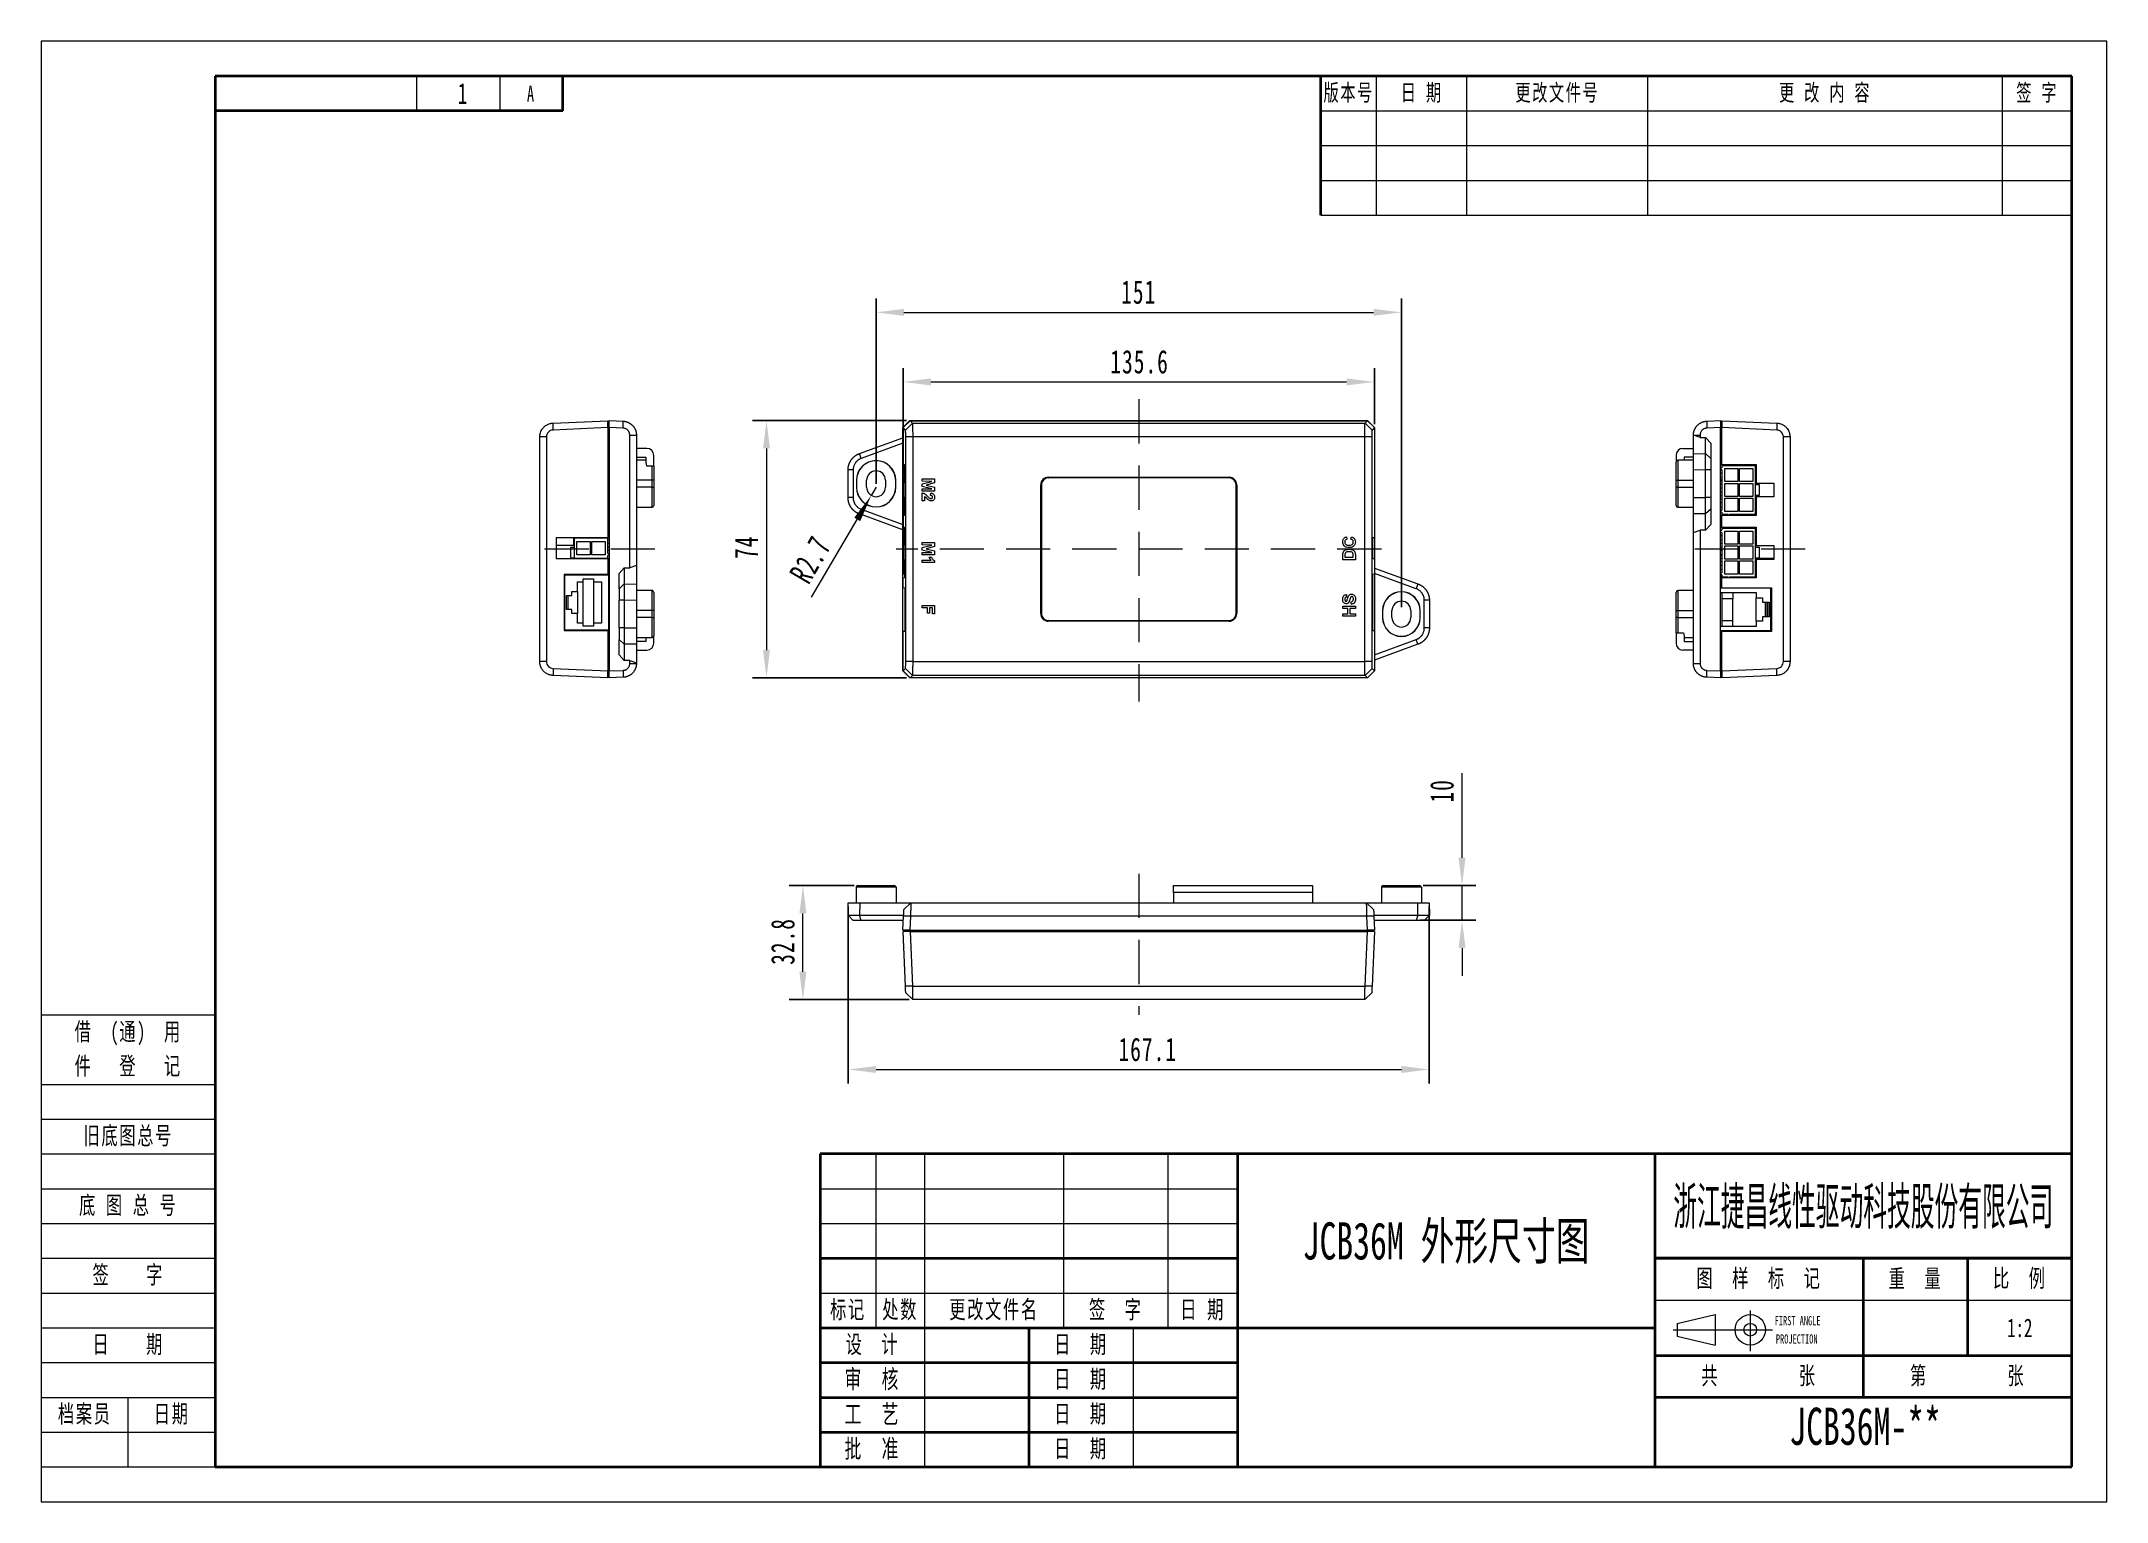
# Model space of a CAD drawing. Header units: millimetres. Extents: x -148 to 148, y -105 to 105.
import ezdxf
from ezdxf.enums import TextEntityAlignment as Align

# ---------------------------------------------------------------- set-up
doc = ezdxf.new("R2010")
doc.units = ezdxf.units.MM
doc.linetypes.add('HIDDEN', pattern=[9.525, 6.35, -3.175])
doc.layers.get('0').update_dxf_attribs({"lineweight": 35})
for name, color, linetype, lineweight in [('AM_5', 3, 'Continuous', 25), ('EB0', 7, 'Continuous', 35), ('尺寸线层', 3, 'Continuous', 18), ('粗实线层', 7, 'Continuous', 35), ('细实线层', 7, 'Continuous', 18)]:
    doc.layers.add(name, color=color, linetype=linetype, lineweight=lineweight)
doc.styles.add('UserTxtStyle17', font='', dxfattribs={"width": 0.667})
doc.styles.add('标准', font='', dxfattribs={"width": 0.667})
doc.styles.get('UserTxtStyle17').set_extended_font_data('宋体')
doc.styles.get('标准').set_extended_font_data('宋体')
doc.dimstyles.new('标准', dxfattribs={"dimtxt": 3.371484, "dimasz": 4, "dimexe": 2, "dimexo": 0.5, "dimgap": 1.213633, "dimtad": 1, "dimdec": 1, "dimlfac": 2, "dimdsep": 46, "dimtxsty": '标准', "dimblk": '_CAXARROW', "dimcen": 0, "dimdle": 8, "dimazin": 2, "dimtfac": 0.707107, "dimtdec": 1, "dimtmove": 0, "dimatfit": 3, "dimldrblk": 'NONE', "dimfxl": 0, "dimfrac": 2, "dimtolj": 1, "dimarcsym": 0})
doc.dimstyles.new('标准$0', dxfattribs={"dimtxt": 3.371484, "dimasz": 4, "dimexe": 2, "dimexo": 0.5, "dimgap": 1.213633, "dimtad": 1, "dimdec": 1, "dimlfac": 2, "dimdsep": 46, "dimtxsty": '标准', "dimblk": '_CAXARROW', "dimcen": 0, "dimdle": 8, "dimazin": 2, "dimtfac": 0.707107, "dimtdec": 1, "dimtmove": 0, "dimatfit": 3, "dimldrblk": 'NONE', "dimfxl": 0, "dimfrac": 2, "dimtolj": 1, "dimarcsym": 0})

msp = doc.modelspace()

# ---------------------------------------------------------------- blocks, each defined once
blk = doc.blocks.new('$CAXA_FRAME_13B17AC1$')
at = {"layer": 'EB0', "linetype": 'Continuous', "lineweight": 35}
for p, q in [((-73.5, 95), (-73.5, 100)), ((35.5, 80), (35.5, 100)), ((-73.5, 95), (-123.5, 95))]:
    blk.add_line(p, q, dxfattribs=at)
at = {"layer": '粗实线层'}
for p, q in [((143.5, 100), (-123.5, 100)), ((-123.5, 100), (-123.5, -100)), ((143.5, -100), (143.5, 100)), ((-123.5, -100), (143.5, -100))]:
    blk.add_line(p, q, dxfattribs=at)
at = {"layer": '细实线层'}
for p, q in [((148.5, 105), (-148.5, 105)), ((-148.5, 105), (-148.5, -105)), ((148.5, -105), (148.5, 105)), ((-148.5, -105), (148.5, -105))]:
    blk.add_line(p, q, dxfattribs=at)
at = {"layer": '细实线层', "linetype": 'Continuous', "lineweight": 18}
for p, q in [((-94.5, 95), (-94.5, 100)), ((-82.5, 95), (-82.5, 100)), ((43.5, 80), (43.5, 100)), ((56.5, 80), (56.5, 100)), ((82.5, 80), (82.5, 100)), ((133.5, 80), (133.5, 100)), ((35.5, 95), (143.5, 95)), ((35.5, 90), (143.5, 90)), ((35.5, 85), (143.5, 85)), ((35.5, 80), (143.5, 80))]:
    blk.add_line(p, q, dxfattribs=at)
at = {"layer": '尺寸线层', "linetype": 'Continuous', "lineweight": 18, "attachment_point": 5, "line_spacing_factor": 1.15057, "style": '标准'}
for s, insert, char_height, width in [('\\T1.1;版本号', (39.5, 97.5), 2.408, 8), ('\\T1.1;日 期', (50, 97.5), 2.408, 13), ('\\T1.1;更改文件号', (69.5, 97.5), 2.4082, 26), ('\\T1.1;更 改 内 容', (108, 97.5), 2.4082, 51), ('\\T1.1;签 字', (138.5, 97.5), 2.408, 10)]:
    blk.add_mtext(s, dxfattribs=dict(at, insert=insert, char_height=char_height, width=width))
at = {"layer": '尺寸线层', "style": '标准'}
for tag, height, width, p in [('ERP代码', 2.27, 0.513928, (-108.91, 97.48)), ('1', 3, 0.667, (-87.94, 97.49)), ('版本号', 2.28, 0.667, (-78.15, 97.48)), ('版本1', 2.28, 0.667, (39.5, 92.5)), ('日期1', 2.33, 0.667, (50, 92.5)), ('更改文件号', 2.29, 0.667, (69.5, 92.5)), ('更改内容', 2.29, 0.667, (108, 92.5)), ('签字', 2.28, 0.667, (138.5, 92.5)), ('版本2', 2.28, 0.667, (39.5, 87.5)), ('日期2', 2.33, 0.667, (50, 87.5)), ('更改文件号', 2.29, 0.667, (69.5, 87.5)), ('更改内容', 2.29, 0.667, (108, 87.5)), ('签字', 2.28, 0.667, (138.5, 87.5)), ('版本3', 2.28, 0.667, (39.5, 82.5)), ('日期3', 2.28, 0.667, (50, 82.5)), ('更改文件号', 2.29, 0.667, (69.5, 82.5)), ('更改内容', 2.29, 0.667, (108, 82.5)), ('签字', 2.28, 0.667, (138.5, 82.5))]:
    blk.add_attdef(tag, text='', height=height, dxfattribs=dict(at, width=width)).set_placement(p, align=Align.MIDDLE_CENTER)
blk = doc.blocks.new('$CAXA_TITLE_151E506F$')
at = {"layer": '粗实线层'}
for p, q in [((-180, 45), (-180, 0)), ((0, 45), (-180, 45)), ((-120, 45), (-120, 0)), ((-60, 45), (-60, 0)), ((0, 0), (0, 45)), ((-180, 30), (-120, 30)), ((0, 30), (-60, 30)), ((-60, 30), (0, 30)), ((-30, 30), (-30, 10)), ((-15, 30), (-15, 16)), ((-180, 20), (-60, 20)), ((-150, 20), (-150, 0)), ((-180, 15), (-120, 15)), ((-60, 16), (0, 16)), ((-180, 10), (-120, 10)), ((0, 10), (-60, 10)), ((-180, 5), (-120, 5)), ((-180, 0), (0, 0)), ((-180, 0), (0, 0))]:
    blk.add_line(p, q, dxfattribs=at)
at = {"layer": '细实线层'}
for p, q in [((-172, 45), (-172, 20)), ((-165, 45), (-165, 0)), ((-145, 45), (-145, 20)), ((-130, 45), (-130, 20)), ((-180, 40), (-120, 40)), ((-180, 35), (-120, 35)), ((-180, 30), (-120, 30)), ((-180, 25), (-120, 25)), ((-60, 24), (0, 24)), ((-135, 20), (-135, 0))]:
    blk.add_line(p, q, dxfattribs=at)
at = {"layer": '细实线层', "linetype": 'Continuous', "lineweight": 18}
for p, q in [((-56.78, 20.63), (-51.31, 21.91)), ((-51.31, 21.91), (-51.31, 17.53)), ((-46.25, 22.51), (-46.25, 16.65)), ((-57.36, 19.72), (-49.85, 19.72)), ((-56.78, 20.63), (-56.78, 18.81)), ((-56.78, 18.81), (-51.31, 17.53)), ((-49.83, 19.72), (-43.04, 19.72))]:
    blk.add_line(p, q, dxfattribs=at)
for radius in [2.19, 0.912]:
    blk.add_circle((-46.25, 19.72), radius, dxfattribs=at)
at = {"layer": 'EB0', "linetype": 'Continuous', "lineweight": 18, "insert": (-42.74, 21.69), "char_height": 1.3187, "width": 6.8968, "attachment_point": 1, "line_spacing_factor": 1.15057, "style": 'UserTxtStyle17'}
blk.add_mtext('\\T1.001;FIRST ANGLE', dxfattribs=at)
at = {"layer": 'EB0', "linetype": 'Continuous', "lineweight": 35, "insert": (-42.57, 19.06), "char_height": 1.3185, "width": 6.2687, "attachment_point": 1, "line_spacing_factor": 1.15057, "style": 'UserTxtStyle17'}
blk.add_mtext('\\T1.001;PROJECTION', dxfattribs=at)
at = {"layer": '尺寸线层', "attachment_point": 5, "line_spacing_factor": 1.15057, "style": '标准'}
for s, insert, char_height, width in [('\\T1.1;图  样  标  记', (-45, 27), 2.5714, 58), ('\\T1.1;重  量', (-22.5, 27), 2.571, 28), ('\\T1.1;比  例', (-7.5, 27), 2.571, 28), ('\\T1.1;标记', (-176, 22.5), 2.571, 14), ('\\T1.1;处数', (-168.5, 22.5), 2.571, 12), ('\\T1.1;更改文件名', (-155, 22.5), 2.5714, 38), ('\\T1.1;签  字', (-137.5, 22.5), 2.571, 28), ('\\T1.1;日 期', (-125, 22.5), 2.571, 18), ('\\T1.1;设  计', (-172.5, 17.5), 2.571, 28), ('\\T1.1;日  期', (-142.5, 17.5), 2.571, 28), ('\\T1.1;审  核  ', (-172.5, 12.5), 2.6694, 28), ('\\T1.1;日  期', (-142.5, 12.5), 2.571, 28), ('\\T1.1;共', (-52, 13), 2.571, 8), ('\\T1.1;张', (-38, 13), 2.571, 8), ('\\T1.1;第', (-22, 13), 2.571, 8), ('\\T1.1;张', (-8, 13), 2.571, 8), ('\\T1.1;工  艺', (-172.5, 7.5), 2.669, 28), ('\\T1.1;日  期', (-142.5, 7.5), 2.571, 28), ('\\T1.1;批  准', (-172.5, 2.5), 2.669, 28), ('\\T1.1;日  期', (-142.5, 2.5), 2.571, 28)]:
    blk.add_mtext(s, dxfattribs=dict(at, insert=insert, char_height=char_height, width=width))
at = {"layer": '尺寸线层', "style": '标准'}
for tag, height, width, p in [('标记D', 2.67, 0.667, (-176, 42.5)), ('处数D', 2.67, 0.603422, (-168.5, 42.5)), ('更改文件名D', 2.67, 0.667, (-155, 42.5)), ('更改签字D', 2.67, 0.667, (-137.5, 42.5)), ('更改日期D', 2.67, 0.498394, (-125, 42.5)), ('标记C', 2.67, 0.667, (-176, 37.5)), ('处数C', 2.67, 0.603422, (-168.5, 37.5)), ('更改文件名C', 2.67, 0.667, (-155, 37.5)), ('更改签字C', 2.67, 0.667, (-137.5, 37.5)), ('更改日期C', 2.67, 0.498394, (-125, 37.5)), ('单位名称', 5.34, 0.667, (-30, 37.5)), ('图纸名称', 5.34, 0.667, (-90, 32.5)), ('标记B', 2.67, 0.667, (-176, 32.5)), ('处数B', 2.67, 0.603422, (-168.5, 32.5)), ('更改文件名B', 2.67, 0.667, (-155, 32.5)), ('更改签字B', 2.67, 0.667, (-137.5, 32.5)), ('更改日期B', 2.67, 0.498394, (-125, 32.5)), ('标记A', 2.67, 0.667, (-176, 27.5)), ('处数A', 2.67, 0.603422, (-168.5, 27.5)), ('更改文件名A', 2.67, 0.667, (-155, 27.5)), ('更改签字A', 2.67, 0.667, (-137.5, 27.5)), ('更改日期A', 2.67, 0.498394, (-125, 27.5)), ('重量', 2.67, 0.667, (-22.5, 20)), ('图纸比例', 2.67, 0.667, (-7.5, 20)), ('材料名称', 5.34, 0.667, (-90, 10)), ('页数', 2.67, 0.667, (-45, 13)), ('页码', 2.67, 0.667, (-15, 13)), ('图纸编号', 5.34, 0.667, (-29.74, 5.84))]:
    blk.add_attdef(tag, text='', height=height, dxfattribs=dict(at, width=width)).set_placement(p, align=Align.MIDDLE_CENTER)
blk = doc.blocks.new('*X5')
at = {"layer": '细实线层'}
for p, q in [((-25, 65), (0, 65)), ((-25, 55), (0, 55)), ((-25, 50), (0, 50)), ((-25, 45), (0, 45)), ((-25, 40), (0, 40)), ((-25, 35), (0, 35)), ((-25, 30), (0, 30)), ((-25, 25), (0, 25)), ((-25, 20), (0, 20)), ((-25, 15), (0, 15)), ((-25, 10), (0, 10)), ((-12.5, 0), (-12.5, 10)), ((-25, 5), (0, 5)), ((-25, 0), (0, 0))]:
    blk.add_line(p, q, dxfattribs=at)
at = {"layer": '尺寸线层', "attachment_point": 5, "line_spacing_factor": 1.15057, "style": '标准'}
for s, insert, char_height, width in [('\\T1.1;借  (通)  用\\P件   登   记', (-12.5, 60), 2.5714, 48), ('\\T1.1;旧底图总号', (-12.5, 47.5), 2.5714, 48), ('\\T1.1;底 图 总 号', (-12.5, 37.5), 2.5714, 48), ('\\T1.1;签    字', (-12.5, 27.5), 2.5714, 48), ('\\T1.1;日    期', (-12.5, 17.5), 2.5714, 48), ('\\T1.1;档案员', (-18.75, 7.5), 2.571, 23), ('\\T1.1;日期', (-6.25, 7.5), 2.571, 23)]:
    blk.add_mtext(s, dxfattribs=dict(at, insert=insert, char_height=char_height, width=width))
at = {"layer": '尺寸线层', "style": '标准', "width": 0.667}
for tag, p in [('登记', (-12.5, 52.5)), ('旧底图总号', (-12.5, 42.5)), ('底图总号', (-12.5, 32.5)), ('签字', (-12.5, 22.5)), ('签字日期', (-12.5, 12.5)), ('档案员', (-18.75, 2.5)), ('日期', (-6.25, 2.5))]:
    blk.add_attdef(tag, text='', height=2.67, dxfattribs=at).set_placement(p, align=Align.MIDDLE_CENTER)
blk = doc.blocks.new('_CAXARROW_0')
blk.add_hatch(color=0).paths.add_polyline_path([(0, 0), (-1, 0.125), (-1, -0.125)], flags=0)
blk = doc.blocks.new('*X6')
at = {"color": 0, "linetype": 'Continuous', "lineweight": 18}
for p, q in [((-28.46, 40.87), (-29.15, 39.7)), ((-37.73, 25.08), (-31.17, 36.25))]:
    blk.add_line(p, q, dxfattribs=at)
at = {"color": 0, "linetype": 'Continuous', "lineweight": 18, "xscale": 4, "yscale": 4, "zscale": 4, "rotation": 59.60275489103263}
blk.add_blockref('_CAXARROW_0', (-29.15, 39.7), dxfattribs=at)
at = {"color": 0, "linetype": 'Continuous', "lineweight": 20, "insert": (-41.07, 28.45), "char_height": 3.371, "width": 13.1529, "attachment_point": 1, "rotation": 59.6028, "line_spacing_factor": 1.15057, "style": '标准'}
blk.add_mtext('\\T1.1;R2.7', dxfattribs=at)
blk = doc.blocks.new('_CAXARROW')
blk.add_hatch(color=0).paths.add_polyline_path([(0, 0), (-1, 0.125), (-1, -0.125)], flags=0)
blk = doc.blocks.new('_NONE')
blk = doc.blocks.new('*X8')
at = {"color": 0, "linetype": 'Continuous', "lineweight": -2}
for p, q in [((-24.08, 50.45), (-46.22, 50.45)), ((-24.08, 13.47), (-46.22, 13.47))]:
    blk.add_line(p, q, dxfattribs=at)
at = {"color": 0, "linetype": 'Continuous', "lineweight": 18}
blk.add_line((-44.22, 46.45), (-44.22, 17.47), dxfattribs=at)
at = {"color": 0, "linetype": 'Continuous', "lineweight": 18, "xscale": 4, "yscale": 4, "zscale": 4}
for p, rotation in [((-44.22, 50.45), 90), ((-44.22, 13.47), 270)]:
    blk.add_blockref('_CAXARROW_0', p, dxfattribs=dict(at, rotation=rotation))
at = {"color": 0, "linetype": 'Continuous', "lineweight": 20, "insert": (-48.8, 32.24), "char_height": 3.371, "width": 6.6306, "attachment_point": 2, "rotation": 90, "line_spacing_factor": 1.15057, "style": '标准'}
blk.add_mtext('\\T1.1;74', dxfattribs=at)
blk = doc.blocks.new('*X9')
at = {"color": 0, "linetype": 'Continuous', "lineweight": -2}
for p, q in [((-24.58, 28.32), (-24.58, 58.02)), ((43.2, 49.95), (43.2, 58.02))]:
    blk.add_line(p, q, dxfattribs=at)
at = {"color": 0, "linetype": 'Continuous', "lineweight": 18}
blk.add_line((-20.58, 56.02), (39.2, 56.02), dxfattribs=at)
at = {"color": 0, "linetype": 'Continuous', "lineweight": 18, "xscale": 4, "yscale": 4, "zscale": 4, "rotation": 180}
blk.add_blockref('_CAXARROW_0', (-24.58, 56.02), dxfattribs=at)
at = {"color": 0, "linetype": 'Continuous', "lineweight": 18, "xscale": 4, "yscale": 4, "zscale": 4}
blk.add_blockref('_CAXARROW_0', (43.2, 56.02), dxfattribs=at)
at = {"color": 0, "linetype": 'Continuous', "lineweight": 20, "insert": (9.44, 60.61), "char_height": 3.3715, "width": 16.1962, "attachment_point": 2, "line_spacing_factor": 1.15057, "style": '标准'}
blk.add_mtext('\\T1.1;135.6', dxfattribs=at)
blk = doc.blocks.new('*X10')
at = {"color": 0, "linetype": 'Continuous', "lineweight": 18}
for p, q in [((55.8, -12.4), (55.8, -0.22)), ((55.8, -21.4), (55.8, -16.4)), ((55.8, -25.4), (55.8, -29.4))]:
    blk.add_line(p, q, dxfattribs=at)
at = {"color": 0, "linetype": 'Continuous', "lineweight": -2}
for p, q in [((50.2, -16.4), (57.8, -16.4)), ((49.71, -21.4), (57.8, -21.4))]:
    blk.add_line(p, q, dxfattribs=at)
at = {"color": 0, "linetype": 'Continuous', "lineweight": 18, "xscale": 4, "yscale": 4, "zscale": 4}
for p, rotation in [((55.8, -16.4), 270), ((55.8, -21.4), 90)]:
    blk.add_blockref('_CAXARROW_0', p, dxfattribs=dict(at, rotation=rotation))
at = {"color": 0, "linetype": 'Continuous', "lineweight": 20, "insert": (51.21, -2.78), "char_height": 3.371, "width": 6.6306, "attachment_point": 2, "rotation": 90, "line_spacing_factor": 1.15057, "style": '标准'}
blk.add_mtext('\\T1.1;10', dxfattribs=at)
blk = doc.blocks.new('*X11')
at = {"color": 0, "linetype": 'Continuous', "lineweight": -2}
for p, q in [((-32.46, -19.4), (-32.46, -44.85)), ((51.08, -19.4), (51.08, -44.85))]:
    blk.add_line(p, q, dxfattribs=at)
at = {"color": 0, "linetype": 'Continuous', "lineweight": 18}
blk.add_line((-28.46, -42.85), (47.08, -42.85), dxfattribs=at)
at = {"color": 0, "linetype": 'Continuous', "lineweight": 18, "xscale": 4, "yscale": 4, "zscale": 4, "rotation": 180}
blk.add_blockref('_CAXARROW_0', (-32.46, -42.85), dxfattribs=at)
at = {"color": 0, "linetype": 'Continuous', "lineweight": 18, "xscale": 4, "yscale": 4, "zscale": 4}
blk.add_blockref('_CAXARROW_0', (51.08, -42.85), dxfattribs=at)
at = {"color": 0, "linetype": 'Continuous', "lineweight": 20, "insert": (10.61, -38.27), "char_height": 3.3715, "width": 15.8964, "attachment_point": 2, "line_spacing_factor": 1.15057, "style": '标准'}
blk.add_mtext('\\T1.1;167.1', dxfattribs=at)
blk = doc.blocks.new('*X12')
at = {"color": 0, "linetype": 'Continuous', "lineweight": -2}
for p, q in [((-31.59, -16.4), (-40.98, -16.4)), ((-23.7, -32.8), (-40.98, -32.8))]:
    blk.add_line(p, q, dxfattribs=at)
at = {"color": 0, "linetype": 'Continuous', "lineweight": 18}
blk.add_line((-38.98, -28.8), (-38.98, -20.4), dxfattribs=at)
at = {"color": 0, "linetype": 'Continuous', "lineweight": 18, "xscale": 4, "yscale": 4, "zscale": 4}
for p, rotation in [((-38.98, -16.4), 90), ((-38.98, -32.8), 270)]:
    blk.add_blockref('_CAXARROW_0', p, dxfattribs=dict(at, rotation=rotation))
at = {"color": 0, "linetype": 'Continuous', "lineweight": 20, "insert": (-43.57, -24.43), "char_height": 3.371, "width": 13.0029, "attachment_point": 2, "rotation": 90, "line_spacing_factor": 1.15057, "style": '标准'}
blk.add_mtext('\\T1.1;32.8', dxfattribs=at)
blk = doc.blocks.new('*X13')
at = {"layer": 'AM_5', "color": 0, "linetype": 'Continuous', "lineweight": -2}
for p, q in [((-28.46, 41.37), (-28.46, 68.02)), ((47.08, 23.63), (47.08, 68.02))]:
    blk.add_line(p, q, dxfattribs=at)
at = {"layer": 'AM_5', "color": 0, "linetype": 'Continuous', "lineweight": 18}
blk.add_line((-24.46, 66.02), (43.08, 66.02), dxfattribs=at)
at = {"layer": 'AM_5', "color": 0, "lineweight": 18, "xscale": 4, "yscale": 4, "zscale": 4, "rotation": 180}
blk.add_blockref('_CAXARROW_0', (-28.46, 66.02), dxfattribs=at)
at = {"layer": 'AM_5', "color": 0, "lineweight": 18, "xscale": 4, "yscale": 4, "zscale": 4}
blk.add_blockref('_CAXARROW_0', (47.08, 66.02), dxfattribs=at)
at = {"layer": 'AM_5', "color": 0, "insert": (9.31, 68.92), "char_height": 3.371, "width": 8.8602, "attachment_point": 5, "line_spacing_factor": 1.15057, "style": '标准'}
blk.add_mtext('\\T1.1;151', dxfattribs=at)

# ---------------------------------------------------------------- dimensions: what is measured, and where the dimension line sits
at = {"color": 7, "linetype": 'Continuous', "lineweight": 20}
for base, p1, p2, picture, middle in [((43.2, 56.023), (-24.583, 27.815), (43.2, 49.448), '*X9', (9.437, 56.023)), ((51.077, -42.853), (-32.462, -18.903), (51.077, -18.903), '*X11', (10.608, -42.853))]:
    dim = msp.add_linear_dim(base=base, p1=p1, p2=p2, dimstyle='标准', override={"dimsah": 1, "dimtfac": 1, "dimtdec": 2}, dxfattribs=at)
    dim.commit()
    dim.dimension.update_dxf_attribs({"geometry": picture, "text_midpoint": middle, "dimtype": 160})
for base, p1, p2, override, picture, middle in [((-44.219, 13.466), (-23.582, 50.449), (-23.582, 13.466), {"dimsah": 1, "dimtfac": 1, "dimtdec": 2}, '*X8', (-44.219, 32.244)), ((55.796, -21.403), (49.702, -16.403), (49.211, -21.403), {"dimsah": 1, "dimtfac": 1, "dimtdec": 2}, '*X10', (55.796, -2.78)), ((-38.98, -16.403), (-23.196, -32.803), (-31.087, -16.403), {"dimsah": 1, "dimtfac": 1, "dimtdec": 3}, '*X12', (-38.98, -24.427))]:
    dim = msp.add_linear_dim(base=base, p1=p1, p2=p2, angle=90, dimstyle='标准', override=override, dxfattribs=at)
    dim.commit()
    dim.dimension.update_dxf_attribs({"geometry": picture, "text_midpoint": middle, "dimtype": 160})
dim = msp.add_radius_dim(center=(-28.462, 40.873), mpoint=(-29.149, 39.702), dimstyle='标准', override={"dimpost": 'R<>', "dimsah": 1, "dimtfac": 1, "dimtdec": 2, "dimtzin": 12}, dxfattribs=at)
dim.commit()
dim.dimension.update_dxf_attribs({"geometry": '*X6', "text_midpoint": (-37.111, 26.129), "dimtype": 164})
at = {"layer": 'AM_5'}
dim = msp.add_linear_dim(base=(47.077, 66.023), p1=(-28.462, 40.873), p2=(47.077, 23.134), text='151', dimstyle='标准$0', override={"dimlfac": 1, "dimsah": 1, "dimtzin": 0}, dxfattribs=at)
dim.commit()
dim.dimension.update_dxf_attribs({"geometry": '*X13', "text_midpoint": (9.308, 68.923)})

# ---------------------------------------------------------------- linework, layer by layer
at = {"color": 1, "linetype": 'HIDDEN', "lineweight": 20}
for p, q in [((9.309, 53.517), (9.309, 10.08)), ((-60.259, 31.957), (-79.207, 31.957)), ((44.201, 31.953), (-25.586, 31.953)), ((105.154, 31.957), (86.291, 31.957)), ((9.309, -14.701), (9.309, -34.999))]:
    msp.add_line(p, q, dxfattribs=at)
at = {"color": 7, "linetype": 'Continuous', "lineweight": 20}
for p, q in [((-75.867, 48.106), (-76.825, 48.106)), ((-76.825, 15.809), (-76.825, 48.106)), ((-75.867, 48.106), (-75.867, 15.809)), ((-74.912, 50.104), (-67.025, 50.449)), ((-74.912, 49.103), (-74.912, 50.104)), ((-67.025, 49.448), (-74.912, 49.103)), ((-67.025, 49.448), (-67.025, 50.449)), ((-67.025, 50.259), (-66.825, 50.257)), ((-67.025, 49.448), (-67.025, 33.607)), ((-67.025, 49.374), (-66.825, 49.373)), ((-66.825, 49.456), (-66.825, 50.457)), ((-66.825, 50.457), (-64.837, 50.371)), ((-66.825, 49.456), (-66.825, 14.458)), ((-64.837, 49.37), (-66.825, 49.456)), ((-64.837, 49.37), (-64.837, 50.371)), ((-63.883, 29.287), (-63.883, 48.373)), ((-63.883, 48.373), (-62.925, 48.373)), ((-62.925, 48.373), (-62.925, 29.634)), ((-30.848, 45.717), (-24.591, 47.994)), ((-23.591, 50.457), (-24.591, 49.455)), ((-24.591, 14.46), (-24.591, 49.455)), ((-23.582, 50.449), (-24.583, 49.446)), ((-24.583, 44.15), (-24.583, 49.446)), ((-24.238, 49.101), (-24.583, 49.446)), ((-23.237, 50.104), (-24.238, 49.101)), ((-23.196, 48.106), (-24.197, 48.106)), ((-24.197, 15.809), (-24.197, 48.106)), ((-23.591, 50.457), (42.206, 50.457)), ((-23.582, 50.449), (-23.237, 50.104)), ((-23.582, 50.449), (42.197, 50.449)), ((-23.237, 50.104), (41.853, 50.104)), ((41.811, 48.106), (-23.196, 48.106)), ((-23.196, 48.106), (-23.196, 15.809)), ((42.814, 48.106), (41.811, 48.106)), ((41.811, 15.809), (41.811, 48.106)), ((41.853, 50.104), (42.197, 50.449)), ((42.855, 49.103), (41.853, 50.104)), ((43.2, 49.448), (42.197, 50.449)), ((43.209, 49.456), (42.206, 50.457)), ((42.814, 48.106), (42.814, 15.809)), ((43.2, 49.448), (42.855, 49.103)), ((43.2, 49.448), (43.2, 33.607)), ((43.209, 49.456), (43.209, 14.458)), ((90.028, 48.026), (89.068, 48.373)), ((89.068, 45.695), (89.068, 48.373)), ((89.068, 48.373), (90.028, 48.373)), ((90.028, 48.373), (90.028, 48.026)), ((90.028, 48.026), (90.831, 48.028)), ((90.831, 45.717), (90.831, 48.028)), ((90.831, 48.028), (91.568, 47.232)), ((90.981, 50.371), (92.968, 50.457)), ((90.981, 50.371), (90.981, 49.368)), ((92.968, 49.455), (90.981, 49.368)), ((92.968, 50.457), (92.968, 49.455)), ((93.168, 50.259), (92.968, 50.257)), ((92.968, 14.46), (92.968, 49.455)), ((93.168, 49.372), (92.968, 49.372)), ((93.168, 50.449), (93.168, 49.446)), ((93.168, 50.449), (101.055, 50.104)), ((101.055, 49.101), (93.168, 49.446)), ((93.168, 44.15), (93.168, 49.446)), ((101.055, 50.104), (101.055, 49.101)), ((102.008, 15.809), (102.008, 48.106)), ((102.968, 48.106), (102.008, 48.106)), ((102.968, 48.106), (102.968, 15.809)), ((-61.425, 46.457), (-62.925, 46.457)), ((-62.925, 45.207), (-61.575, 45.207)), ((-61.575, 44.748), (-62.925, 44.748)), ((-61.575, 45.207), (-61.575, 44.457)), ((-60.425, 43.957), (-60.425, 45.457)), ((-30.596, 45.024), (-30.848, 45.717)), ((-24.591, 47.21), (-30.596, 45.024)), ((86.568, 45.457), (86.568, 44.498)), ((89.068, 44.748), (86.818, 44.748)), ((86.818, 44.748), (86.818, 41.873)), ((87.568, 46.457), (89.068, 46.457)), ((89.068, 45.207), (87.718, 45.207)), ((87.718, 45.207), (87.718, 44.748)), ((89.068, 45.695), (90.831, 45.717)), ((89.068, 43.347), (89.068, 45.695)), ((91.568, 45.024), (90.831, 45.717)), ((91.568, 47.232), (91.568, 45.024)), ((91.568, 45.024), (91.568, 43.368)), ((-60.675, 41.873), (-62.925, 41.873)), ((-61.575, 44.457), (-61.486, 43.957)), ((-61.486, 43.957), (-60.425, 43.957)), ((-60.675, 41.873), (-60.675, 43.957)), ((-60.425, 41.873), (-60.675, 41.873)), ((-60.675, 40.873), (-60.675, 41.873)), ((-60.425, 43.957), (-60.425, 41.873)), ((-60.425, 41.873), (-60.425, 40.873)), ((-31.756, 43.368), (-32.493, 43.368)), ((-32.493, 39.377), (-32.493, 43.368)), ((-31.756, 43.368), (-31.756, 39.377)), ((-31.294, 41.873), (-31.294, 40.873)), ((-31.28, 41.873), (-31.294, 41.873)), ((-31.28, 41.873), (-31.28, 40.873)), ((-29.82, 40.873), (-29.82, 41.873)), ((-27.105, 41.873), (-27.105, 40.873)), ((-25.644, 41.873), (-25.631, 41.873)), ((-25.644, 40.873), (-25.644, 41.873)), ((-25.631, 40.873), (-25.631, 41.873)), ((-24.583, 44.15), (-24.367, 44.132)), ((-24.367, 44.132), (-24.367, 41.482)), ((-21.841, 42.083), (-20.041, 42.083)), ((-21.841, 41.737), (-21.841, 42.083)), ((-20.424, 41.725), (-21.841, 41.737)), ((-21.841, 41.387), (-20.424, 41.725)), ((-20.041, 42.083), (-20.041, 41.497)), ((-3.691, 42.306), (22.308, 42.306)), ((-3.691, 42.206), (-3.691, 42.306)), ((22.308, 42.206), (-3.691, 42.206)), ((-3.691, 42.206), (-3.689, 42.205)), ((22.306, 42.205), (-3.689, 42.205)), ((22.306, 42.205), (22.308, 42.206)), ((22.308, 42.206), (22.308, 42.306)), ((86.568, 41.873), (86.568, 44.498)), ((86.568, 41.873), (86.818, 41.873)), ((86.568, 40.873), (86.568, 41.873)), ((86.818, 41.873), (89.068, 41.873)), ((86.818, 41.873), (86.818, 40.873)), ((90.831, 43.368), (89.068, 43.347)), ((89.068, 39.398), (89.068, 43.347)), ((91.568, 43.368), (90.831, 43.368)), ((90.831, 39.377), (90.831, 43.368)), ((91.568, 43.368), (91.568, 39.377)), ((92.968, 44.15), (93.168, 44.15)), ((92.968, 43.682), (93.168, 43.682)), ((93.168, 43.382), (92.968, 43.382)), ((93.168, 42.882), (92.968, 42.882)), ((92.968, 42.332), (93.168, 42.332)), ((93.168, 41.957), (92.968, 41.957)), ((92.968, 41.82), (93.168, 41.82)), ((93.168, 44.15), (98.118, 44.132)), ((93.168, 43.957), (93.168, 43.682)), ((98.018, 43.957), (93.168, 43.957)), ((93.168, 43.382), (93.168, 37.582)), ((93.568, 43.582), (95.468, 43.582)), ((93.568, 41.682), (93.568, 43.582)), ((95.468, 41.682), (93.568, 41.682)), ((95.468, 43.582), (95.468, 41.682)), ((95.718, 43.582), (97.618, 43.582)), ((95.718, 41.682), (95.718, 43.582)), ((97.618, 41.682), (95.718, 41.682)), ((97.618, 43.582), (97.618, 41.682)), ((98.018, 41.282), (98.018, 43.957)), ((98.118, 41.957), (98.018, 41.957)), ((98.118, 44.132), (98.118, 41.482)), ((-60.675, 40.873), (-62.925, 40.873)), ((-60.675, 40.873), (-60.425, 40.873)), ((-60.675, 37.998), (-60.675, 40.873)), ((-60.425, 40.873), (-60.425, 38.248)), ((-31.756, 39.377), (-32.493, 39.377)), ((-31.28, 40.873), (-31.294, 40.873)), ((-25.644, 40.873), (-25.631, 40.873)), ((-24.367, 41.482), (-24.257, 41.482)), ((-24.367, 39.482), (-24.367, 36.832)), ((-24.257, 39.482), (-24.367, 39.482)), ((-24.291, 41.282), (-24.291, 41.482)), ((-24.291, 39.682), (-24.291, 41.282)), ((-24.291, 41.282), (-24.257, 41.282)), ((-24.257, 39.682), (-24.291, 39.682)), ((-24.291, 39.482), (-24.291, 39.682)), ((-24.257, 41.482), (-24.257, 39.482)), ((-21.841, 41.001), (-21.841, 41.387)), ((-20.424, 40.663), (-21.841, 41.001)), ((-21.841, 40.652), (-20.424, 40.663)), ((-21.841, 40.306), (-21.841, 40.652)), ((-20.041, 40.306), (-21.841, 40.306)), ((-21.841, 38.898), (-21.841, 40.075)), ((-21.495, 38.898), (-21.841, 38.898)), ((-21.495, 39.567), (-21.495, 38.898)), ((-20.041, 41.497), (-21.269, 41.194)), ((-21.269, 41.194), (-20.041, 40.891)), ((-20.618, 39.683), (-20.585, 40.029)), ((-20.041, 40.891), (-20.041, 40.306)), ((-4.791, 22.708), (-4.791, 41.207)), ((-4.791, 41.207), (-4.691, 41.207)), ((-4.691, 41.207), (-4.691, 22.708)), ((-4.689, 41.205), (-4.691, 41.207)), ((-4.689, 41.205), (-4.689, 22.71)), ((23.308, 41.207), (23.306, 41.205)), ((23.306, 22.71), (23.306, 41.205)), ((23.308, 41.207), (23.408, 41.207)), ((23.308, 22.708), (23.308, 41.207)), ((23.408, 41.207), (23.408, 22.708)), ((86.818, 40.873), (86.568, 40.873)), ((86.568, 38.248), (86.568, 40.873)), ((86.818, 40.873), (89.068, 40.873)), ((86.818, 40.873), (86.818, 37.998)), ((89.068, 37.05), (89.068, 39.398)), ((89.068, 39.398), (90.831, 39.377)), ((91.568, 39.377), (90.831, 39.377)), ((91.568, 39.377), (91.568, 37.721)), ((93.168, 41.27), (92.968, 41.27)), ((93.168, 40.757), (92.968, 40.757)), ((92.968, 40.207), (93.168, 40.207)), ((92.968, 39.695), (93.168, 39.695)), ((93.168, 39.145), (92.968, 39.145)), ((93.168, 38.632), (92.968, 38.632)), ((93.568, 41.432), (95.468, 41.432)), ((93.568, 39.532), (93.568, 41.432)), ((95.468, 39.532), (93.568, 39.532)), ((93.568, 39.282), (95.468, 39.282)), ((93.568, 37.382), (93.568, 39.282)), ((95.468, 41.432), (95.468, 39.532)), ((95.468, 39.282), (95.468, 37.382)), ((95.718, 41.432), (97.618, 41.432)), ((95.718, 39.532), (95.718, 41.432)), ((97.618, 39.532), (95.718, 39.532)), ((95.718, 37.382), (95.718, 39.282)), ((95.718, 39.282), (97.618, 39.282)), ((97.618, 41.432), (97.618, 39.532)), ((97.618, 39.282), (97.618, 37.382)), ((98.018, 39.682), (98.018, 41.282)), ((98.018, 41.282), (98.518, 41.282)), ((98.018, 37.007), (98.018, 39.682)), ((98.518, 39.682), (98.018, 39.682)), ((98.118, 41.482), (100.618, 41.482)), ((98.118, 39.482), (98.118, 36.832)), ((100.618, 39.482), (98.118, 39.482)), ((98.518, 41.282), (98.518, 39.682)), ((100.618, 41.482), (100.618, 39.482)), ((-62.925, 37.998), (-60.675, 37.998)), ((-30.596, 37.721), (-30.848, 37.028)), ((-24.591, 34.751), (-30.848, 37.028)), ((-30.596, 37.721), (-24.591, 35.535)), ((-24.367, 36.832), (-24.583, 36.815)), ((-24.583, 35.15), (-24.583, 36.815)), ((86.818, 37.998), (89.068, 37.998)), ((90.831, 37.028), (89.068, 37.05)), ((89.068, 34.373), (89.068, 37.05)), ((91.568, 37.721), (90.831, 37.028)), ((90.831, 34.717), (90.831, 37.028)), ((91.568, 37.721), (91.568, 35.513)), ((92.968, 38.082), (93.168, 38.082)), ((92.968, 37.582), (93.168, 37.582)), ((93.168, 37.282), (92.968, 37.282)), ((93.168, 36.815), (92.968, 36.814)), ((93.168, 37.282), (93.168, 37.007)), ((93.168, 37.007), (94.068, 37.007)), ((98.118, 36.832), (93.168, 36.815)), ((93.168, 35.15), (93.168, 36.815)), ((95.468, 37.382), (93.568, 37.382)), ((94.068, 36.818), (94.068, 37.007)), ((94.268, 37.007), (98.018, 37.007)), ((94.268, 37.007), (94.268, 36.819)), ((97.618, 37.382), (95.718, 37.382)), ((-67.025, 33.607), (-74.475, 33.581)), ((-74.475, 33.581), (-74.475, 30.634)), ((-71.975, 33.589), (-71.975, 32.482)), ((-71.875, 33.59), (-71.875, 33.557)), ((-71.875, 33.557), (-71.875, 30.657)), ((-67.025, 33.557), (-71.875, 33.557)), ((-71.475, 33.057), (-69.575, 33.057)), ((-71.475, 31.157), (-71.475, 33.057)), ((-70.875, 33.557), (-70.875, 33.593)), ((-69.575, 33.057), (-69.575, 31.157)), ((-69.325, 31.157), (-69.325, 33.057)), ((-69.325, 33.057), (-67.425, 33.057)), ((-67.425, 33.057), (-67.425, 31.157)), ((-66.825, 33.607), (-67.025, 33.607)), ((-67.025, 31.357), (-67.025, 33.557)), ((-67.025, 33.332), (-66.825, 33.332)), ((-67.025, 32.82), (-66.825, 32.82)), ((-24.583, 35.15), (-24.367, 35.132)), ((-24.367, 35.132), (-24.367, 32.482)), ((-21.841, 32.921), (-20.041, 32.921)), ((-21.841, 32.575), (-21.841, 32.921)), ((-20.041, 32.921), (-20.041, 32.335)), ((39.166, 33.734), (39.235, 33.388)), ((39.789, 33.411), (39.905, 33.757)), ((43.2, 33.607), (42.874, 33.581)), ((42.874, 33.581), (42.874, 30.634)), ((42.874, 33.557), (42.909, 33.557)), ((42.909, 33.557), (42.909, 30.657)), ((89.068, 34.373), (90.028, 34.719)), ((89.068, 15.542), (89.068, 34.373)), ((90.831, 34.717), (90.028, 34.719)), ((90.028, 34.719), (90.028, 15.542)), ((91.568, 35.513), (90.831, 34.717)), ((92.968, 35.15), (93.168, 35.15)), ((92.968, 34.682), (93.168, 34.682)), ((93.168, 34.382), (92.968, 34.382)), ((93.168, 33.957), (92.968, 33.957)), ((93.168, 33.882), (92.968, 33.882)), ((92.968, 33.332), (93.168, 33.332)), ((92.968, 32.82), (93.168, 32.82)), ((93.168, 35.15), (98.118, 35.132)), ((93.168, 34.957), (93.168, 34.682)), ((98.018, 34.957), (93.168, 34.957)), ((93.168, 34.382), (93.168, 28.582)), ((93.568, 34.582), (95.468, 34.582)), ((93.568, 32.682), (93.568, 34.582)), ((95.468, 32.682), (93.568, 32.682)), ((95.468, 34.582), (95.468, 32.682)), ((95.718, 34.582), (97.618, 34.582)), ((95.718, 32.682), (95.718, 34.582)), ((97.618, 32.682), (95.718, 32.682)), ((97.618, 34.582), (97.618, 32.682)), ((98.018, 32.282), (98.018, 34.957)), ((98.118, 33.957), (98.018, 33.957)), ((98.018, 33.59), (98.118, 33.589)), ((98.118, 35.132), (98.118, 32.482)), ((-71.975, 32.482), (-74.475, 32.482)), ((-74.475, 30.634), (-67.025, 30.608)), ((-72.375, 32.282), (-71.875, 32.282)), ((-72.375, 30.682), (-72.375, 32.282)), ((-71.875, 30.682), (-72.375, 30.682)), ((-71.875, 30.657), (-67.025, 30.657)), ((-71.875, 30.657), (-71.875, 30.625)), ((-69.575, 31.157), (-71.475, 31.157)), ((-67.425, 31.157), (-69.325, 31.157)), ((-68.525, 30.613), (-68.525, 30.657)), ((-66.825, 32.27), (-67.025, 32.27)), ((-66.825, 31.757), (-67.025, 31.757)), ((-67.025, 31.357), (-66.825, 31.357)), ((-66.825, 31.057), (-67.025, 31.057)), ((-67.025, 30.657), (-67.025, 31.057)), ((-67.025, 30.695), (-66.825, 30.695)), ((-67.025, 30.608), (-67.025, 28.357)), ((-67.025, 30.608), (-66.825, 30.607)), ((-24.367, 32.482), (-24.257, 32.482)), ((-24.367, 30.482), (-24.367, 27.832)), ((-24.257, 30.482), (-24.367, 30.482)), ((-24.291, 32.282), (-24.291, 32.482)), ((-24.291, 30.682), (-24.291, 32.282)), ((-24.291, 32.282), (-24.257, 32.282)), ((-24.257, 30.682), (-24.291, 30.682)), ((-24.291, 30.482), (-24.291, 30.682)), ((-24.257, 32.482), (-24.257, 30.482)), ((-20.424, 32.563), (-21.841, 32.575)), ((-21.841, 32.225), (-20.424, 32.563)), ((-21.841, 31.839), (-21.841, 32.225)), ((-20.424, 31.502), (-21.841, 31.839)), ((-21.841, 31.49), (-20.424, 31.502)), ((-21.841, 31.144), (-21.841, 31.49)), ((-20.041, 31.144), (-21.841, 31.144)), ((-21.841, 30.382), (-20.56, 30.382)), ((-21.841, 30.036), (-21.841, 30.382)), ((-20.041, 30.036), (-21.841, 30.036)), ((-20.041, 32.335), (-21.269, 32.032)), ((-21.269, 32.032), (-20.041, 31.729)), ((-20.849, 30.821), (-20.503, 30.821)), ((-20.041, 31.729), (-20.041, 31.144)), ((-20.041, 30.314), (-20.041, 30.036)), ((38.659, 30.457), (38.659, 31.117)), ((40.459, 30.457), (38.659, 30.457)), ((38.959, 30.974), (38.959, 30.803)), ((38.959, 30.803), (40.159, 30.803)), ((40.159, 30.803), (40.159, 31.088)), ((40.459, 31.137), (40.459, 30.457)), ((42.874, 30.657), (42.909, 30.657)), ((42.874, 30.634), (43.2, 30.608)), ((43.2, 30.608), (43.2, 28.357)), ((93.168, 32.27), (92.968, 32.27)), ((93.168, 31.757), (92.968, 31.757)), ((92.968, 31.207), (93.168, 31.207)), ((93.168, 31.057), (92.968, 31.057)), ((92.968, 30.695), (93.168, 30.695)), ((93.168, 30.145), (92.968, 30.145)), ((92.968, 29.738), (93.168, 29.739)), ((93.568, 32.432), (95.468, 32.432)), ((93.568, 30.532), (93.568, 32.432)), ((95.468, 30.532), (93.568, 30.532)), ((93.568, 30.282), (95.468, 30.282)), ((93.568, 28.382), (93.568, 30.282)), ((95.468, 32.432), (95.468, 30.532)), ((95.468, 30.282), (95.468, 28.382)), ((95.718, 32.432), (97.618, 32.432)), ((95.718, 30.532), (95.718, 32.432)), ((97.618, 30.532), (95.718, 30.532)), ((95.718, 28.382), (95.718, 30.282)), ((95.718, 30.282), (97.618, 30.282)), ((97.618, 32.432), (97.618, 30.532)), ((97.618, 30.282), (97.618, 28.382)), ((98.018, 30.682), (98.018, 32.282)), ((98.018, 32.282), (98.518, 32.282)), ((98.018, 28.007), (98.018, 30.682)), ((98.518, 30.682), (98.018, 30.682)), ((100.618, 30.634), (98.018, 30.625)), ((98.018, 29.764), (98.118, 29.765)), ((98.118, 32.482), (100.618, 32.482)), ((98.118, 30.482), (98.118, 27.832)), ((100.618, 30.482), (98.118, 30.482)), ((98.518, 32.282), (98.518, 30.682)), ((100.618, 32.482), (100.618, 30.482)), ((-67.025, 28.357), (-73.325, 28.335)), ((-73.325, 28.335), (-73.325, 20.28)), ((-73.225, 20.357), (-73.225, 28.257)), ((-73.225, 28.257), (-66.875, 28.257)), ((-71.975, 28.339), (-71.975, 28.257)), ((-71.875, 28.34), (-71.875, 28.257)), ((-71.375, 27.282), (-70.575, 27.282)), ((-71.375, 25.907), (-71.375, 27.282)), ((-70.575, 27.707), (-69.075, 27.707)), ((-70.575, 27.282), (-70.575, 27.707)), ((-70.575, 21.332), (-70.575, 27.282)), ((-69.075, 27.707), (-69.075, 27.282)), ((-69.075, 27.282), (-67.925, 27.282)), ((-69.075, 27.282), (-69.075, 21.332)), ((-67.925, 27.282), (-67.925, 21.332)), ((-66.825, 28.357), (-67.025, 28.357)), ((-66.825, 28.282), (-67.025, 28.282)), ((-67.025, 28.257), (-67.025, 28.282)), ((-66.875, 20.357), (-66.875, 28.257)), ((-66.825, 28.237), (-66.875, 28.237)), ((-65.425, 28.493), (-64.688, 29.289)), ((-65.425, 26.286), (-65.425, 28.493)), ((-64.688, 26.978), (-65.425, 26.286)), ((-64.688, 29.289), (-64.688, 26.978)), ((-64.688, 29.289), (-63.883, 29.287)), ((-64.688, 26.978), (-62.925, 26.957)), ((-62.925, 29.634), (-63.883, 29.287)), ((-62.925, 29.634), (-62.925, 26.957)), ((-62.925, 26.957), (-62.925, 24.608)), ((-24.367, 27.832), (-24.583, 27.815)), ((-24.583, 26.455), (-24.583, 27.815)), ((43.2, 28.357), (42.925, 28.335)), ((42.925, 28.335), (42.925, 20.28)), ((43.209, 29.255), (49.463, 26.978)), ((49.211, 26.286), (43.209, 28.47)), ((49.463, 26.978), (49.211, 26.286)), ((93.168, 29.632), (92.968, 29.632)), ((92.968, 29.082), (93.168, 29.082)), ((92.968, 28.582), (93.168, 28.582)), ((93.168, 28.282), (92.968, 28.282)), ((93.018, 28.237), (92.968, 28.237)), ((93.168, 27.815), (92.968, 27.814)), ((93.018, 28.257), (93.018, 27.815)), ((93.018, 28.257), (93.168, 28.257)), ((93.168, 28.282), (93.168, 28.007)), ((93.168, 28.007), (94.068, 28.007)), ((98.118, 27.832), (93.168, 27.815)), ((93.168, 26.455), (93.168, 27.815)), ((95.468, 28.382), (93.568, 28.382)), ((94.068, 27.818), (94.068, 28.007)), ((94.268, 28.007), (98.018, 28.007)), ((94.268, 28.007), (94.268, 27.819)), ((97.618, 28.382), (95.718, 28.382)), ((98.018, 29.2), (98.118, 29.2)), ((98.018, 28.34), (98.118, 28.339)), ((98.018, 28.257), (98.118, 28.257)), ((-73.225, 26.433), (-73.325, 26.433)), ((-73.225, 26.357), (-73.325, 26.357)), ((-73.325, 24.332), (-73.225, 24.332)), ((-72.989, 25.332), (-72.225, 25.332)), ((-72.989, 23.282), (-72.989, 25.332)), ((-72.725, 23.282), (-72.725, 25.332)), ((-72.225, 25.907), (-71.375, 25.907)), ((-72.225, 25.332), (-72.225, 25.907)), ((-71.375, 25.907), (-71.375, 22.707)), ((-66.875, 26.707), (-66.825, 26.707)), ((-66.825, 26.357), (-66.875, 26.357)), ((-66.825, 26.157), (-66.875, 26.157)), ((-66.875, 25.957), (-66.825, 25.957)), ((-66.875, 25.732), (-66.825, 25.732)), ((-66.825, 25.607), (-66.875, 25.607)), ((-66.875, 25.407), (-66.825, 25.407)), ((-66.825, 25.157), (-66.875, 25.157)), ((-66.875, 24.957), (-66.825, 24.957)), ((-66.825, 24.657), (-66.875, 24.657)), ((-66.825, 24.607), (-66.875, 24.607)), ((-66.875, 24.407), (-66.825, 24.407)), ((-66.825, 24.157), (-66.875, 24.157)), ((-66.875, 23.957), (-66.825, 23.957)), ((-66.875, 23.907), (-66.825, 23.907)), ((-65.425, 26.286), (-65.425, 24.629)), ((-64.688, 24.629), (-65.425, 24.629)), ((-65.425, 20.638), (-65.425, 24.629)), ((-62.925, 24.608), (-64.688, 24.629)), ((-64.688, 24.629), (-64.688, 20.638)), ((-60.675, 26.009), (-62.925, 26.009)), ((-62.925, 24.608), (-62.925, 20.66)), ((-60.675, 23.134), (-60.675, 26.009)), ((-60.425, 25.759), (-60.425, 23.134)), ((-24.583, 26.455), (-24.271, 26.43)), ((-24.291, 20.207), (-24.291, 26.357)), ((-24.291, 26.357), (-24.271, 26.357)), ((-24.271, 26.43), (-24.271, 20.135)), ((-21.841, 23.89), (-20.041, 23.89)), ((-21.841, 23.544), (-21.841, 23.89)), ((-20.041, 23.89), (-20.041, 22.667)), ((38.659, 23.77), (40.459, 23.77)), ((38.659, 23.424), (38.659, 23.77)), ((39.166, 25.432), (39.189, 25.086)), ((39.859, 24.047), (39.835, 24.393)), ((40.459, 23.77), (40.459, 23.424)), ((50.371, 20.638), (50.371, 24.629)), ((51.108, 24.629), (50.371, 24.629)), ((51.108, 24.629), (51.108, 20.638)), ((86.568, 23.134), (86.568, 25.759)), ((89.068, 26.009), (86.818, 26.009)), ((86.818, 26.009), (86.818, 23.134)), ((92.968, 26.456), (93.168, 26.455)), ((100.218, 26.357), (92.968, 26.357)), ((92.968, 25.732), (98.118, 25.732)), ((93.168, 26.455), (100.318, 26.43)), ((93.168, 25.732), (93.168, 24.832)), ((94.718, 24.832), (93.168, 24.832)), ((93.168, 24.832), (93.168, 21.732)), ((93.868, 26.357), (93.868, 26.452)), ((94.718, 25.732), (94.718, 24.832)), ((94.718, 21.732), (94.718, 24.832)), ((98.118, 25.732), (98.118, 24.957)), ((98.118, 24.957), (99.018, 24.957)), ((98.118, 21.607), (98.118, 24.957)), ((99.018, 24.957), (99.018, 24.332)), ((99.018, 24.332), (99.983, 24.332)), ((99.368, 26.433), (99.368, 26.357)), ((99.368, 24.332), (99.368, 22.232)), ((99.468, 26.433), (99.468, 26.357)), ((99.468, 24.332), (99.468, 22.232)), ((99.718, 24.332), (99.718, 22.232)), ((99.983, 24.332), (99.983, 22.232)), ((100.218, 20.207), (100.218, 26.357)), ((100.318, 26.43), (100.318, 20.135)), ((-73.225, 22.232), (-73.325, 22.232)), ((-72.225, 23.282), (-72.989, 23.282)), ((-72.225, 22.707), (-72.225, 23.282)), ((-71.375, 22.707), (-72.225, 22.707)), ((-71.375, 21.332), (-71.375, 22.707)), ((-70.575, 21.332), (-71.375, 21.332)), ((-70.575, 20.907), (-70.575, 21.332)), ((-69.075, 20.907), (-70.575, 20.907)), ((-69.075, 21.332), (-69.075, 20.907)), ((-67.925, 21.332), (-69.075, 21.332)), ((-66.825, 23.657), (-66.875, 23.657)), ((-66.825, 23.607), (-66.875, 23.607)), ((-66.875, 23.407), (-66.825, 23.407)), ((-66.825, 23.157), (-66.875, 23.157)), ((-66.875, 22.957), (-66.825, 22.957)), ((-66.875, 22.907), (-66.825, 22.907)), ((-66.825, 22.657), (-66.875, 22.657)), ((-66.825, 22.607), (-66.875, 22.607)), ((-66.875, 22.407), (-66.825, 22.407)), ((-66.825, 22.107), (-66.875, 22.107)), ((-66.825, 21.907), (-66.875, 21.907)), ((-60.675, 23.134), (-62.925, 23.134)), ((-60.675, 22.134), (-62.925, 22.134)), ((-60.425, 23.134), (-60.675, 23.134)), ((-60.675, 22.134), (-60.675, 23.134)), ((-60.675, 22.134), (-60.425, 22.134)), ((-60.675, 19.259), (-60.675, 22.134)), ((-60.425, 23.134), (-60.425, 22.134)), ((-60.425, 22.134), (-60.425, 19.509)), ((-21.08, 23.544), (-21.841, 23.544)), ((-21.08, 22.782), (-21.08, 23.544)), ((-20.78, 22.782), (-21.08, 22.782)), ((-20.78, 23.544), (-20.78, 22.782)), ((-20.341, 23.544), (-20.78, 23.544)), ((-20.341, 22.667), (-20.341, 23.544)), ((-20.041, 22.667), (-20.341, 22.667)), ((-4.791, 22.708), (-4.691, 22.708)), ((-4.691, 22.708), (-4.689, 22.71)), ((-3.689, 21.71), (-3.691, 21.708)), ((-3.691, 21.608), (-3.691, 21.708)), ((-3.691, 21.708), (22.308, 21.708)), ((22.308, 21.608), (-3.691, 21.608)), ((-3.689, 21.71), (22.306, 21.71)), ((22.308, 21.708), (22.306, 21.71)), ((22.308, 21.608), (22.308, 21.708)), ((23.306, 22.71), (23.308, 22.708)), ((23.308, 22.708), (23.408, 22.708)), ((39.374, 23.424), (38.659, 23.424)), ((38.659, 22.686), (39.374, 22.686)), ((38.659, 22.339), (38.659, 22.686)), ((40.459, 22.339), (38.659, 22.339)), ((39.374, 22.686), (39.374, 23.424)), ((39.674, 23.424), (39.674, 22.686)), ((40.459, 23.424), (39.674, 23.424)), ((39.674, 22.686), (40.459, 22.686)), ((40.459, 22.686), (40.459, 22.339)), ((44.371, 23.134), (44.371, 22.134)), ((44.384, 23.134), (44.371, 23.134)), ((44.384, 22.134), (44.371, 22.134)), ((44.384, 23.134), (44.384, 22.134)), ((45.72, 22.134), (45.72, 23.134)), ((48.435, 23.134), (48.435, 22.134)), ((49.77, 23.134), (49.784, 23.134)), ((49.77, 22.134), (49.77, 23.134)), ((49.77, 22.134), (49.784, 22.134)), ((49.784, 22.134), (49.784, 23.134)), ((86.568, 22.134), (86.568, 23.134)), ((86.568, 23.134), (86.818, 23.134)), ((86.568, 19.957), (86.568, 22.134)), ((86.818, 22.134), (86.568, 22.134)), ((86.818, 23.134), (89.068, 23.134)), ((86.818, 23.134), (86.818, 22.134)), ((86.818, 22.134), (89.068, 22.134)), ((86.818, 22.134), (86.818, 19.957)), ((98.118, 20.832), (92.968, 20.832)), ((93.168, 21.732), (94.718, 21.732)), ((93.168, 21.732), (93.168, 20.832)), ((94.718, 20.832), (94.718, 21.732)), ((98.118, 21.607), (98.118, 20.832)), ((99.018, 21.607), (98.118, 21.607)), ((99.018, 22.232), (99.018, 21.607)), ((99.983, 22.232), (99.018, 22.232)), ((-73.325, 20.28), (-67.025, 20.258)), ((-73.225, 20.357), (-66.875, 20.357)), ((-67.025, 20.258), (-67.025, 14.467)), ((-67.025, 20.258), (-66.825, 20.257)), ((-66.875, 20.377), (-66.825, 20.377)), ((-65.425, 20.638), (-65.425, 18.982)), ((-64.688, 20.638), (-65.425, 20.638)), ((-64.688, 18.289), (-65.425, 18.982)), ((-65.425, 16.775), (-65.425, 18.982)), ((-64.688, 20.638), (-62.925, 20.66)), ((-62.925, 18.311), (-64.688, 18.289)), ((-64.688, 18.289), (-64.688, 15.979)), ((-62.925, 20.66), (-62.925, 18.311)), ((-62.925, 19.259), (-60.675, 19.259)), ((-61.575, 18.707), (-62.925, 18.707)), ((-62.925, 18.311), (-62.925, 15.634)), ((-61.575, 19.259), (-61.575, 18.707)), ((-60.425, 18.457), (-60.425, 19.509)), ((-24.271, 20.135), (-24.583, 20.11)), ((-24.583, 14.469), (-24.583, 20.11)), ((-24.271, 20.207), (-24.291, 20.207)), ((42.925, 20.28), (43.2, 20.258)), ((43.2, 20.258), (43.2, 14.467)), ((43.209, 16.797), (49.211, 18.982)), ((49.463, 18.289), (43.209, 16.013)), ((49.463, 18.289), (49.211, 18.982)), ((51.108, 20.638), (50.371, 20.638)), ((86.568, 19.957), (86.568, 18.457)), ((86.568, 19.957), (87.63, 19.957)), ((87.63, 19.957), (87.718, 19.457)), ((87.718, 19.457), (87.718, 18.707)), ((87.718, 19.259), (89.068, 19.259)), ((87.718, 18.707), (89.068, 18.707)), ((100.218, 20.207), (92.968, 20.207)), ((93.168, 20.11), (92.968, 20.109)), ((100.318, 20.135), (93.168, 20.11)), ((93.168, 14.469), (93.168, 20.11)), ((93.868, 20.207), (93.868, 20.112)), ((-75.867, 15.809), (-76.825, 15.809)), ((-64.688, 15.979), (-65.425, 16.775)), ((-63.883, 15.981), (-64.688, 15.979)), ((-63.883, 15.981), (-62.925, 15.634)), ((-63.883, 15.542), (-63.883, 15.981)), ((-63.883, 15.542), (-62.925, 15.542)), ((-62.925, 17.457), (-61.425, 17.457)), ((-62.925, 15.634), (-62.925, 15.542)), ((-23.196, 15.809), (-24.197, 15.809)), ((-23.196, 15.809), (41.811, 15.809)), ((42.814, 15.809), (41.811, 15.809)), ((89.068, 17.457), (87.568, 17.457)), ((89.068, 15.542), (90.028, 15.542)), ((102.968, 15.809), (102.008, 15.809)), ((-74.912, 14.811), (-67.025, 14.467)), ((-74.912, 14.811), (-74.912, 13.81)), ((-67.025, 13.466), (-74.912, 13.81)), ((-67.025, 14.541), (-66.825, 14.541)), ((-67.025, 13.466), (-67.025, 14.467)), ((-67.025, 13.656), (-66.825, 13.657)), ((-66.825, 14.458), (-64.837, 14.545)), ((-66.825, 13.457), (-66.825, 14.458)), ((-64.837, 13.544), (-66.825, 13.457)), ((-64.837, 14.545), (-64.837, 13.544)), ((-24.591, 14.46), (-23.591, 13.457)), ((-24.583, 14.469), (-24.238, 14.813)), ((-24.583, 14.469), (-23.582, 13.466)), ((-23.237, 13.81), (-24.238, 14.813)), ((42.206, 13.457), (-23.591, 13.457)), ((-23.237, 13.81), (-23.582, 13.466)), ((42.197, 13.466), (-23.582, 13.466)), ((41.853, 13.81), (-23.237, 13.81)), ((42.855, 14.811), (41.853, 13.81)), ((42.197, 13.466), (41.853, 13.81)), ((42.197, 13.466), (43.2, 14.467)), ((42.206, 13.457), (43.209, 14.458)), ((42.855, 14.811), (43.2, 14.467)), ((90.981, 14.547), (92.968, 14.46)), ((90.981, 13.544), (90.981, 14.547)), ((92.968, 13.457), (90.981, 13.544)), ((93.168, 14.542), (92.968, 14.543)), ((92.968, 14.46), (92.968, 13.457)), ((93.168, 13.656), (92.968, 13.657)), ((93.168, 14.469), (101.055, 14.813)), ((93.168, 14.469), (93.168, 13.466)), ((101.055, 13.81), (93.168, 13.466)), ((101.055, 13.81), (101.055, 14.813)), ((-25.587, -16.653), (-31.337, -16.653)), ((-31.337, -16.653), (-31.337, -18.903)), ((-31.087, -16.403), (-25.837, -16.403)), ((-25.587, -16.653), (-25.587, -18.903)), ((14.309, -16.403), (34.309, -16.403)), ((14.309, -17.403), (14.309, -16.403)), ((34.309, -17.403), (14.309, -17.403)), ((14.309, -17.403), (14.309, -18.903)), ((34.309, -16.403), (34.309, -17.403)), ((34.309, -17.403), (34.309, -18.903)), ((49.952, -16.653), (44.202, -16.653)), ((44.202, -16.653), (44.202, -18.903)), ((44.452, -16.403), (49.702, -16.403)), ((49.952, -16.653), (49.952, -18.903)), ((-32.493, -20.666), (-32.462, -18.903)), ((-31.756, -21.403), (-32.493, -20.666)), ((-32.462, -18.903), (-30.817, -18.903)), ((-30.817, -18.903), (-30.848, -20.666)), ((-30.848, -20.666), (-24.498, -20.666)), ((-30.596, -21.403), (-30.848, -20.666)), ((-30.817, -18.903), (-23.462, -18.903)), ((-23.462, -18.903), (-24.463, -19.863)), ((-23.462, -18.903), (42.077, -18.903)), ((43.08, -19.861), (42.077, -18.903)), ((42.077, -18.903), (49.432, -18.903)), ((43.115, -20.666), (49.463, -20.666)), ((49.463, -20.666), (49.211, -21.403)), ((49.463, -20.666), (49.432, -18.903)), ((49.432, -18.903), (51.077, -18.903)), ((51.108, -20.666), (50.371, -21.403)), ((51.077, -18.903), (51.108, -20.666)), ((-24.53, -21.403), (-30.596, -21.403)), ((-24.591, -22.803), (-24.505, -20.816)), ((-23.591, -22.803), (-24.591, -22.803)), ((-24.238, -30.891), (-24.583, -23.003)), ((-23.582, -23.003), (-24.583, -23.003)), ((-23.504, -20.816), (-24.505, -20.816)), ((-24.393, -23.003), (-24.391, -22.803)), ((-23.504, -20.816), (-23.591, -22.803)), ((-23.591, -22.803), (42.206, -22.803)), ((-23.582, -23.003), (-23.237, -30.891)), ((-23.582, -23.003), (42.197, -23.003)), ((-23.508, -23.003), (-23.508, -22.803)), ((42.119, -20.816), (-23.504, -20.816)), ((41.853, -30.891), (42.197, -23.003)), ((42.206, -22.803), (42.119, -20.816)), ((43.122, -20.816), (42.119, -20.816)), ((42.124, -23.003), (42.123, -22.803)), ((43.2, -23.003), (42.197, -23.003)), ((43.209, -22.803), (42.206, -22.803)), ((43.2, -23.003), (42.855, -30.891)), ((43.01, -23.003), (43.009, -22.803)), ((43.122, -20.816), (43.209, -22.803)), ((49.211, -21.403), (43.147, -21.403)), ((-24.291, -30.053), (-24.291, -29.674)), ((-24.291, -30.053), (-24.275, -30.053)), ((-23.237, -30.891), (-24.238, -30.891)), ((-23.196, -32.803), (-24.197, -31.843)), ((-23.237, -30.891), (41.853, -30.891)), ((42.814, -31.845), (41.811, -32.803)), ((42.855, -30.891), (41.853, -30.891)), ((41.811, -32.803), (-23.196, -32.803))]:
    msp.add_line(p, q, dxfattribs=at)
for centre, radius, start, end in [((-61.425, 45.457), 1, 0, 90), ((-28.462, 41.873), 2.831, 0, 180), ((-28.462, 41.873), 2.818, 0, 180), ((87.568, 45.457), 1, 90, 180), ((86.818, 44.498), 0.25, 90, 180), ((-28.462, 41.873), 1.358, 0, 180), ((-28.462, 40.873), 2.831, 180, 0), ((-28.462, 40.873), 2.818, 180, 0), ((-28.462, 40.873), 1.358, 180, 0), ((-60.675, 38.248), 0.25, 270, 0), ((86.818, 38.248), 0.25, 180, 270), ((-60.675, 25.759), 0.25, 360, 90), ((47.077, 23.134), 2.706, 0, 180), ((47.077, 23.134), 2.693, 0, 180), ((47.077, 23.134), 1.358, 0, 180), ((86.818, 25.759), 0.25, 90, 180), ((47.077, 22.134), 2.706, 180, 360), ((47.077, 22.134), 2.693, 180, 360), ((47.077, 22.134), 1.358, 180, 360), ((-61.425, 18.457), 1, 270, 0), ((-60.675, 19.509), 0.25, 270, 0), ((87.568, 18.457), 1, 180, 270), ((-31.087, -16.653), 0.25, 90, 180), ((-25.837, -16.653), 0.25, 0, 90), ((44.452, -16.653), 0.25, 90, 180), ((49.702, -16.653), 0.25, 0, 90)]:
    msp.add_arc(centre, radius, start, end, dxfattribs=at)
for centre, major_axis, ratio, start_param, end_param in [((-3.691, 41.206), (0.778, -0.778), 0.9999239, 2.3562326, 3.9269527), ((-3.691, 41.206), (0.707, -0.707), 0.9999086, 2.3562326, 3.9269527), ((-3.689, 41.205), (0.707, -0.707), 0.9999239, 2.3562326, 3.9269527), ((22.306, 41.205), (-0.707, -0.707), 0.9999239, 2.3562326, 3.9269527), ((22.308, 41.206), (-0.778, -0.778), 0.9999239, 2.3562326, 3.9269527), ((22.308, 41.206), (0.707, 0.707), 0.9999086, 5.4978252, 7.0685454), ((-3.691, 22.708), (0.778, 0.778), 0.9999239, 2.3562326, 3.9269527), ((-3.691, 22.708), (0.707, 0.707), 0.9999086, 2.3562326, 3.9269527), ((-3.689, 22.71), (0.707, 0.707), 0.9999239, 2.3562326, 3.9269527), ((22.306, 22.71), (-0.707, 0.707), 0.9999239, 2.3562326, 3.9269527), ((22.308, 22.708), (-0.778, 0.778), 0.9999239, 2.3562326, 3.9269527), ((22.308, 22.708), (0.707, -0.707), 0.9999086, 5.4978252, 7.0685454)]:
    msp.add_ellipse(centre, major_axis=major_axis, ratio=ratio, start_param=start_param, end_param=end_param, dxfattribs=at)
for points, knots in [([(-76.825, 48.106), (-76.807, 48.312), (-76.779, 48.633), (-76.602, 49.044), (-76.402, 49.355), (-76.128, 49.641), (-75.782, 49.879), (-75.369, 50.053), (-75.067, 50.087), (-74.912, 50.104)], [0, 0, 0, 0, 400.0083633, 624.4249336, 864.7116278, 1120.8612606, 1392.86574, 1680.7161375, 1984.4027398, 1984.4027398, 1984.4027398, 1984.4027398]), ([(-74.912, 49.103), (-75.039, 49.085), (-75.293, 49.049), (-75.603, 48.81), (-75.829, 48.49), (-75.854, 48.234), (-75.867, 48.106)], [0, 0, 0, 0, 299.567043, 600.467562, 901.1444102, 1200.592599, 1200.592599, 1200.592599, 1200.592599]), ([(-64.837, 50.371), (-64.806, 50.369), (-64.742, 50.365), (-64.649, 50.354), (-64.556, 50.339), (-64.466, 50.32), (-64.377, 50.297), (-64.291, 50.27), (-64.206, 50.24), (-64.124, 50.206), (-64.045, 50.169), (-63.968, 50.13), (-63.894, 50.087), (-63.822, 50.042), (-63.753, 49.994), (-63.687, 49.944), (-63.624, 49.892), (-63.564, 49.839), (-63.506, 49.783), (-63.452, 49.726), (-63.4, 49.668), (-63.352, 49.608), (-63.306, 49.548), (-63.263, 49.486), (-63.223, 49.424), (-63.186, 49.361), (-63.151, 49.298), (-63.12, 49.235), (-63.091, 49.171), (-63.064, 49.107), (-63.04, 49.044), (-63.019, 48.98), (-63, 48.917), (-62.983, 48.854), (-62.969, 48.791), (-62.956, 48.729), (-62.946, 48.668), (-62.938, 48.607), (-62.932, 48.547), (-62.928, 48.488), (-62.925, 48.43), (-62.925, 48.392), (-62.925, 48.373)], [0, 0, 0, 0, 302.2902081, 601.4804281, 897.5706755, 1190.5609669, 1480.4513202, 1767.2417546, 2050.9322909, 2331.522951, 2609.0137586, 2883.4047388, 3154.6959183, 3422.8873256, 3687.9789908, 3949.9709458, 4208.8632247, 4464.6558632, 4717.3488994, 4966.9423734, 5213.4363276, 5456.8308066, 5697.1258579, 5934.3215313, 6168.4178793, 6399.4149575, 6627.3128243, 6852.1115414, 7073.8111739, 7292.4117902, 7507.9134627, 7720.3162674, 7929.6202847, 8135.8255993, 8338.9323005, 8538.9404826, 8735.8502449, 8929.6616925, 9120.3749362, 9307.990093, 9492.5072867, 9673.9266483, 9673.9266483, 9673.9266483, 9673.9266483]), ([(-63.883, 48.373), (-63.883, 48.399), (-63.884, 48.451), (-63.892, 48.528), (-63.906, 48.602), (-63.926, 48.675), (-63.95, 48.745), (-63.981, 48.813), (-64.017, 48.879), (-64.059, 48.943), (-64.107, 49.005), (-64.176, 49.083), (-64.272, 49.17), (-64.399, 49.255), (-64.536, 49.317), (-64.683, 49.357), (-64.785, 49.365), (-64.837, 49.37)], [0, 0, 0, 0, 188.7756949, 373.2987245, 554.6121103, 733.8149264, 912.0452959, 1090.4599531, 1270.2120744, 1452.4294455, 1638.1949574, 1828.5309512, 2204.2199126, 2565.9398102, 2922.5295597, 3283.2054409, 3656.8815166, 3656.8815166, 3656.8815166, 3656.8815166]), ([(-24.197, 48.106), (-24.197, 48.233), (-24.198, 48.489), (-24.208, 48.809), (-24.222, 49.047), (-24.233, 49.083), (-24.238, 49.101)], [0, 0, 0, 0, 177.3733405, 355.6310221, 533.8776924, 711.4905355, 711.4905355, 711.4905355, 711.4905355]), ([(-23.237, 50.104), (-23.234, 50.087), (-23.228, 50.053), (-23.219, 49.879), (-23.212, 49.641), (-23.206, 49.355), (-23.202, 49.044), (-23.197, 48.633), (-23.196, 48.312), (-23.196, 48.106)], [0, 0, 0, 0, 176.9024562, 344.5800852, 503.0272262, 652.2386756, 792.2097164, 922.936159, 1155.9478186, 1155.9478186, 1155.9478186, 1155.9478186]), ([(41.811, 48.106), (41.811, 48.312), (41.812, 48.633), (41.817, 49.044), (41.821, 49.355), (41.827, 49.641), (41.834, 49.879), (41.843, 50.053), (41.849, 50.087), (41.853, 50.104)], [0, 0, 0, 0, 167.0074575, 260.7036005, 361.0256777, 467.9706889, 581.5352558, 701.7156506, 828.5078179, 828.5078179, 828.5078179, 828.5078179]), ([(42.855, 49.103), (42.85, 49.085), (42.839, 49.049), (42.825, 48.81), (42.815, 48.49), (42.814, 48.234), (42.814, 48.106)], [0, 0, 0, 0, 126.9585922, 254.4823208, 381.9112561, 508.8194771, 508.8194771, 508.8194771, 508.8194771]), ([(89.068, 48.373), (89.069, 48.406), (89.07, 48.474), (89.078, 48.577), (89.091, 48.682), (89.111, 48.789), (89.137, 48.898), (89.171, 49.009), (89.212, 49.119), (89.26, 49.23), (89.317, 49.341), (89.381, 49.45), (89.455, 49.557), (89.537, 49.661), (89.628, 49.762), (89.728, 49.859), (89.836, 49.95), (89.953, 50.035), (90.079, 50.113), (90.212, 50.182), (90.354, 50.243), (90.502, 50.293), (90.657, 50.332), (90.817, 50.36), (90.926, 50.367), (90.981, 50.371)], [0, 0, 0, 0, 143.9693918, 292.1868809, 444.6527054, 601.3670753, 762.3301748, 927.5421651, 1097.0031861, 1270.7133588, 1448.6727864, 1630.8815559, 1817.3397394, 2008.0473952, 2203.0045689, 2402.211294, 2605.667593, 2813.373478, 3025.3289514, 3241.5340064, 3461.9886276, 3686.6927913, 3915.6464664, 4148.8496142, 4386.3021891, 4386.3021891, 4386.3021891, 4386.3021891]), ([(90.981, 49.368), (90.955, 49.366), (90.903, 49.363), (90.827, 49.351), (90.753, 49.334), (90.682, 49.312), (90.613, 49.284), (90.546, 49.25), (90.482, 49.211), (90.42, 49.167), (90.361, 49.117), (90.286, 49.044), (90.203, 48.945), (90.124, 48.814), (90.068, 48.675), (90.034, 48.526), (90.03, 48.424), (90.028, 48.373)], [0, 0, 0, 0, 152.426352, 301.4151373, 447.8054296, 592.4815209, 736.3593137, 880.3699429, 1025.4419856, 1172.4839114, 1322.3683755, 1475.9195764, 1778.9411902, 2070.6154712, 2358.0814059, 2648.7881836, 2949.9446002, 2949.9446002, 2949.9446002, 2949.9446002]), ([(101.055, 50.104), (101.211, 50.087), (101.513, 50.053), (101.925, 49.879), (102.272, 49.641), (102.546, 49.355), (102.746, 49.044), (102.923, 48.633), (102.95, 48.312), (102.968, 48.106)], [0, 0, 0, 0, 247.563943, 482.2183161, 703.9551976, 912.7673054, 1108.6480382, 1291.5915329, 1617.6768029, 1617.6768029, 1617.6768029, 1617.6768029]), ([(102.008, 48.106), (101.996, 48.233), (101.971, 48.489), (101.746, 48.809), (101.436, 49.047), (101.182, 49.083), (101.055, 49.101)], [0, 0, 0, 0, 241.8549089, 484.9156485, 727.9613739, 970.1428531, 970.1428531, 970.1428531, 970.1428531]), ([(-32.493, 43.368), (-32.493, 43.403), (-32.492, 43.473), (-32.485, 43.578), (-32.474, 43.683), (-32.458, 43.787), (-32.438, 43.891), (-32.414, 43.993), (-32.386, 44.095), (-32.353, 44.195), (-32.316, 44.294), (-32.275, 44.391), (-32.23, 44.486), (-32.181, 44.579), (-32.128, 44.67), (-32.071, 44.759), (-32.011, 44.845), (-31.947, 44.929), (-31.879, 45.01), (-31.809, 45.088), (-31.735, 45.162), (-31.657, 45.234), (-31.577, 45.303), (-31.494, 45.368), (-31.409, 45.429), (-31.321, 45.487), (-31.23, 45.541), (-31.138, 45.591), (-31.043, 45.637), (-30.947, 45.68), (-30.881, 45.705), (-30.848, 45.717)], [0, 0, 0, 0, 163.6250355, 327.24926, 490.8727337, 654.4955166, 818.1176688, 981.7392503, 1145.3603213, 1308.9809417, 1472.6011716, 1636.2210712, 1799.8407004, 1963.4601194, 2127.0793882, 2290.698567, 2454.3177156, 2617.9368944, 2781.5561632, 2945.1755822, 3108.7952114, 3272.415111, 3436.0353409, 3599.6559613, 3763.2770322, 3926.8986137, 4090.5207659, 4254.1435488, 4417.7670225, 4581.3912471, 4745.0162825, 4745.0162825, 4745.0162825, 4745.0162825]), ([(-30.596, 45.024), (-30.627, 45.013), (-30.688, 44.991), (-30.777, 44.951), (-30.862, 44.906), (-30.945, 44.857), (-31.024, 44.803), (-31.101, 44.744), (-31.174, 44.68), (-31.245, 44.612), (-31.312, 44.539), (-31.376, 44.461), (-31.453, 44.356), (-31.537, 44.223), (-31.619, 44.061), (-31.682, 43.894), (-31.726, 43.722), (-31.753, 43.546), (-31.755, 43.428), (-31.756, 43.368)], [0, 0, 0, 0, 126.497473, 251.6988064, 376.02083, 499.8892509, 623.7344541, 747.9870656, 873.073504, 999.4117451, 1127.4075019, 1257.4509746, 1389.9142689, 1630.7308516, 1864.4958549, 2093.6410324, 2320.7465878, 2548.4620671, 2779.4160259, 2779.4160259, 2779.4160259, 2779.4160259]), ([(90.831, 43.368), (90.831, 43.403), (90.831, 43.473), (90.83, 43.578), (90.83, 43.683), (90.83, 43.787), (90.829, 43.891), (90.829, 43.993), (90.829, 44.095), (90.829, 44.195), (90.829, 44.294), (90.828, 44.391), (90.828, 44.486), (90.828, 44.579), (90.828, 44.67), (90.828, 44.759), (90.828, 44.845), (90.828, 44.929), (90.828, 45.01), (90.828, 45.088), (90.828, 45.162), (90.829, 45.234), (90.829, 45.303), (90.829, 45.368), (90.829, 45.429), (90.829, 45.487), (90.83, 45.541), (90.83, 45.591), (90.83, 45.637), (90.831, 45.68), (90.831, 45.705), (90.831, 45.717)], [0, 0, 0, 0, 192.220986, 384.4410194, 576.6601707, 768.8785105, 961.0961093, 1153.3130377, 1345.5293663, 1537.7451657, 1729.9605063, 1922.1754589, 2114.3900938, 2306.6044818, 2498.8186934, 2691.0327991, 2883.2468695, 3075.4609752, 3267.6751867, 3459.8895747, 3652.1042097, 3844.3191622, 4036.5345028, 4228.7503022, 4420.9666308, 4613.1835592, 4805.401158, 4997.6194978, 5189.8386491, 5382.0586824, 5574.2796684, 5574.2796684, 5574.2796684, 5574.2796684]), ([(-30.848, 37.028), (-30.881, 37.04), (-30.947, 37.065), (-31.043, 37.108), (-31.138, 37.154), (-31.23, 37.204), (-31.321, 37.258), (-31.409, 37.316), (-31.494, 37.377), (-31.577, 37.442), (-31.657, 37.511), (-31.735, 37.583), (-31.809, 37.657), (-31.879, 37.735), (-31.947, 37.816), (-32.011, 37.9), (-32.071, 37.986), (-32.128, 38.075), (-32.181, 38.166), (-32.23, 38.259), (-32.275, 38.354), (-32.316, 38.451), (-32.353, 38.55), (-32.386, 38.65), (-32.414, 38.752), (-32.438, 38.854), (-32.458, 38.958), (-32.474, 39.062), (-32.485, 39.167), (-32.492, 39.272), (-32.493, 39.342), (-32.493, 39.377)], [0, 0, 0, 0, 148.1453429, 296.2899516, 444.4338805, 592.5771839, 740.7199163, 888.862132, 1037.0038854, 1185.1452309, 1333.2862229, 1481.4269158, 1629.5673639, 1777.7076217, 1925.8477435, 2073.9877837, 2222.1277967, 2370.2678369, 2518.4079587, 2666.5482165, 2814.6886646, 2962.8293574, 3110.9703494, 3259.1116949, 3407.2534483, 3555.395664, 3703.5383964, 3851.6816998, 3999.8256286, 4147.9702373, 4296.1155802, 4296.1155802, 4296.1155802, 4296.1155802]), ([(-31.756, 39.377), (-31.756, 39.344), (-31.756, 39.279), (-31.748, 39.182), (-31.736, 39.086), (-31.718, 38.992), (-31.694, 38.899), (-31.665, 38.807), (-31.63, 38.716), (-31.59, 38.627), (-31.544, 38.538), (-31.493, 38.451), (-31.421, 38.343), (-31.325, 38.219), (-31.2, 38.086), (-31.065, 37.969), (-30.919, 37.869), (-30.763, 37.784), (-30.652, 37.742), (-30.596, 37.721)], [0, 0, 0, 0, 117.0644528, 232.9294201, 347.9806485, 462.6120998, 577.2220647, 692.2090571, 807.9676973, 924.8847922, 1043.3358005, 1163.6818249, 1286.2672228, 1509.1259156, 1725.458871, 1937.5165048, 2147.6866128, 2358.4211622, 2572.152695, 2572.152695, 2572.152695, 2572.152695]), ([(-21.841, 40.075), (-21.756, 40.058), (-21.585, 40.024), (-21.326, 39.845), (-21.171, 39.686), (-21.076, 39.588)], [0, 0, 0, 0, 125.1641955, 250.4314792, 447.7333265, 447.7333265, 447.7333265, 447.7333265]), ([(-20.983, 39.073), (-21.075, 39.169), (-21.239, 39.34), (-21.417, 39.498), (-21.495, 39.567)], [0, 0, 0, 0, 186.3101728, 332.2390202, 332.2390202, 332.2390202, 332.2390202]), ([(-21.076, 39.588), (-21.025, 39.534), (-20.933, 39.437), (-20.831, 39.351), (-20.786, 39.313)], [0, 0, 0, 0, 185.4368285, 330.9983262, 330.9983262, 330.9983262, 330.9983262]), ([(-20.531, 38.898), (-20.624, 38.91), (-20.789, 38.931), (-20.923, 39.029), (-20.983, 39.073)], [0, 0, 0, 0, 183.0168103, 327.7181386, 327.7181386, 327.7181386, 327.7181386]), ([(-20.786, 39.313), (-20.749, 39.292), (-20.685, 39.254), (-20.61, 39.247), (-20.578, 39.244)], [0, 0, 0, 0, 184.1120822, 328.7031321, 328.7031321, 328.7031321, 328.7031321]), ([(-20.341, 39.458), (-20.343, 39.483), (-20.346, 39.533), (-20.384, 39.601), (-20.473, 39.668), (-20.558, 39.677), (-20.618, 39.683)], [0, 0, 0, 0, 109.3009178, 218.3750843, 327.3119777, 583.7597133, 583.7597133, 583.7597133, 583.7597133]), ([(-20.585, 40.029), (-20.502, 40.016), (-20.337, 39.992), (-20.146, 39.843), (-20.054, 39.646), (-20.046, 39.516), (-20.041, 39.45)], [0, 0, 0, 0, 164.4604453, 327.4367484, 456.4879097, 585.7857515, 585.7857515, 585.7857515, 585.7857515]), ([(-20.578, 39.244), (-20.544, 39.246), (-20.476, 39.25), (-20.392, 39.301), (-20.347, 39.378), (-20.343, 39.431), (-20.341, 39.458)], [0, 0, 0, 0, 163.1381349, 325.1918429, 453.0130196, 581.2587516, 581.2587516, 581.2587516, 581.2587516]), ([(-20.041, 39.45), (-20.047, 39.372), (-20.057, 39.217), (-20.178, 39.029), (-20.348, 38.915), (-20.47, 38.904), (-20.531, 38.898)], [0, 0, 0, 0, 162.1521677, 323.5031327, 450.6760781, 577.942035, 577.942035, 577.942035, 577.942035]), ([(90.831, 37.028), (90.831, 37.04), (90.831, 37.065), (90.83, 37.108), (90.83, 37.154), (90.83, 37.204), (90.829, 37.258), (90.829, 37.316), (90.829, 37.377), (90.829, 37.442), (90.829, 37.511), (90.828, 37.583), (90.828, 37.657), (90.828, 37.735), (90.828, 37.816), (90.828, 37.9), (90.828, 37.986), (90.828, 38.075), (90.828, 38.166), (90.828, 38.259), (90.828, 38.354), (90.829, 38.451), (90.829, 38.55), (90.829, 38.65), (90.829, 38.752), (90.829, 38.854), (90.83, 38.958), (90.83, 39.062), (90.83, 39.167), (90.831, 39.272), (90.831, 39.342), (90.831, 39.377)], [0, 0, 0, 0, 193.6639654, 387.326971, 580.9890878, 774.6503871, 968.3109398, 1161.9708171, 1355.6300901, 1549.2888299, 1742.9471075, 1936.6049941, 2130.2625607, 2323.9198785, 2517.5770185, 2711.2340519, 2904.8910497, 3098.5480831, 3292.2052231, 3485.8625409, 3679.5201075, 3873.1779941, 4066.8362717, 4260.4950114, 4454.1542844, 4647.8141617, 4841.4747144, 5035.1360136, 5228.7981305, 5422.461136, 5616.1251014, 5616.1251014, 5616.1251014, 5616.1251014]), ([(38.635, 33.021), (38.644, 33.131), (38.658, 33.329), (38.779, 33.484), (38.832, 33.552)], [0, 0, 0, 0, 126.5706105, 226.0415296, 226.0415296, 226.0415296, 226.0415296]), ([(39.562, 32.188), (39.43, 32.196), (39.167, 32.212), (38.843, 32.414), (38.66, 32.71), (38.644, 32.917), (38.635, 33.021)], [0, 0, 0, 0, 111.5752133, 222.4617626, 309.8901301, 397.5257351, 397.5257351, 397.5257351, 397.5257351]), ([(38.832, 33.552), (38.888, 33.598), (38.989, 33.679), (39.112, 33.717), (39.166, 33.734)], [0, 0, 0, 0, 127.4614752, 228.0271474, 228.0271474, 228.0271474, 228.0271474]), ([(39.235, 33.388), (39.188, 33.372), (39.092, 33.34), (38.995, 33.234), (38.942, 33.115), (38.938, 33.036), (38.935, 32.997)], [0, 0, 0, 0, 112.6361053, 225.1172407, 313.7586524, 402.5162, 402.5162, 402.5162, 402.5162]), ([(38.935, 32.997), (38.94, 32.943), (38.948, 32.836), (39.032, 32.693), (39.17, 32.587), (39.347, 32.54), (39.473, 32.536), (39.536, 32.534)], [0, 0, 0, 0, 91.4317947, 182.7073388, 273.947403, 381.779293, 489.8713858, 489.8713858, 489.8713858, 489.8713858]), ([(39.536, 32.534), (39.618, 32.537), (39.782, 32.542), (40.003, 32.625), (40.139, 32.8), (40.152, 32.93), (40.159, 32.995)], [0, 0, 0, 0, 114.0353683, 227.1942225, 316.1868554, 405.3233214, 405.3233214, 405.3233214, 405.3233214]), ([(40.459, 33.009), (40.444, 32.88), (40.416, 32.623), (40.168, 32.343), (39.864, 32.205), (39.663, 32.193), (39.562, 32.188)], [0, 0, 0, 0, 113.2869128, 226.4177142, 315.6998386, 405.2292677, 405.2292677, 405.2292677, 405.2292677]), ([(40.159, 32.995), (40.153, 33.051), (40.142, 33.165), (40.016, 33.336), (39.875, 33.383), (39.789, 33.411)], [0, 0, 0, 0, 90.685973, 181.2128913, 323.3319648, 323.3319648, 323.3319648, 323.3319648]), ([(39.905, 33.757), (39.994, 33.725), (40.173, 33.661), (40.359, 33.462), (40.447, 33.232), (40.455, 33.083), (40.459, 33.009)], [0, 0, 0, 0, 114.9539178, 229.4364212, 319.7694336, 410.2684287, 410.2684287, 410.2684287, 410.2684287]), ([(-20.56, 30.382), (-20.628, 30.455), (-20.748, 30.586), (-20.818, 30.749), (-20.849, 30.821)], [0, 0, 0, 0, 156.1490037, 278.960305, 278.960305, 278.960305, 278.960305]), ([(-20.503, 30.821), (-20.445, 30.699), (-20.342, 30.481), (-20.133, 30.365), (-20.041, 30.314)], [0, 0, 0, 0, 155.0443614, 276.3828705, 276.3828705, 276.3828705, 276.3828705]), ([(38.659, 31.117), (38.659, 31.181), (38.66, 31.296), (38.683, 31.409), (38.693, 31.458)], [0, 0, 0, 0, 124.1255125, 221.5584503, 221.5584503, 221.5584503, 221.5584503]), ([(38.693, 31.458), (38.737, 31.551), (38.825, 31.738), (39.081, 31.886), (39.335, 31.95), (39.496, 31.955), (39.576, 31.957)], [0, 0, 0, 0, 110.1472335, 220.7557804, 308.0251326, 395.4187017, 395.4187017, 395.4187017, 395.4187017]), ([(38.976, 31.287), (38.97, 31.229), (38.958, 31.125), (38.958, 31.02), (38.959, 30.974)], [0, 0, 0, 0, 124.3259624, 222.1085643, 222.1085643, 222.1085643, 222.1085643]), ([(39.559, 31.611), (39.491, 31.609), (39.354, 31.607), (39.168, 31.558), (39.024, 31.444), (38.992, 31.34), (38.976, 31.287)], [0, 0, 0, 0, 111.5370225, 222.5827741, 309.5394102, 396.6756544, 396.6756544, 396.6756544, 396.6756544]), ([(40.141, 31.318), (40.117, 31.382), (40.068, 31.511), (39.831, 31.602), (39.663, 31.608), (39.559, 31.611)], [0, 0, 0, 0, 88.4955101, 177.5113827, 318.1099339, 318.1099339, 318.1099339, 318.1099339]), ([(39.576, 31.957), (39.649, 31.955), (39.779, 31.952), (39.904, 31.917), (39.959, 31.902)], [0, 0, 0, 0, 127.1427116, 227.0092373, 227.0092373, 227.0092373, 227.0092373]), ([(39.959, 31.902), (40.024, 31.877), (40.142, 31.831), (40.236, 31.747), (40.277, 31.71)], [0, 0, 0, 0, 127.7781017, 228.1621195, 228.1621195, 228.1621195, 228.1621195]), ([(40.159, 31.088), (40.159, 31.131), (40.159, 31.209), (40.146, 31.285), (40.141, 31.318)], [0, 0, 0, 0, 127.4740101, 227.5445635, 227.5445635, 227.5445635, 227.5445635]), ([(40.277, 31.71), (40.311, 31.667), (40.373, 31.59), (40.406, 31.497), (40.42, 31.457)], [0, 0, 0, 0, 127.9907229, 228.7660607, 228.7660607, 228.7660607, 228.7660607]), ([(40.42, 31.457), (40.433, 31.398), (40.457, 31.292), (40.458, 31.184), (40.459, 31.137)], [0, 0, 0, 0, 127.8683252, 228.5147012, 228.5147012, 228.5147012, 228.5147012]), ([(-64.688, 26.978), (-64.687, 26.966), (-64.687, 26.941), (-64.687, 26.899), (-64.686, 26.852), (-64.686, 26.802), (-64.686, 26.748), (-64.686, 26.69), (-64.685, 26.629), (-64.685, 26.564), (-64.685, 26.496), (-64.685, 26.424), (-64.685, 26.349), (-64.685, 26.271), (-64.685, 26.19), (-64.685, 26.106), (-64.685, 26.02), (-64.685, 25.931), (-64.685, 25.84), (-64.685, 25.747), (-64.685, 25.652), (-64.685, 25.555), (-64.685, 25.456), (-64.685, 25.356), (-64.686, 25.255), (-64.686, 25.152), (-64.686, 25.049), (-64.686, 24.945), (-64.687, 24.84), (-64.687, 24.735), (-64.687, 24.665), (-64.688, 24.629)], [0, 0, 0, 0, 199.6733129, 399.3449868, 599.0150948, 798.6837104, 998.3509068, 1198.0167573, 1397.6813352, 1597.3447138, 1797.0069665, 1996.6681664, 2196.328387, 2395.9877014, 2595.6461831, 2795.3039054, 2994.9609414, 3194.6173647, 3394.2732483, 3593.9286658, 3793.5836903, 3993.2383952, 4192.8928538, 4392.5471394, 4592.2013253, 4791.8554849, 4991.5096914, 5191.1640182, 5390.8185385, 5590.4733257, 5790.128453, 5790.128453, 5790.128453, 5790.128453]), ([(49.463, 26.978), (49.496, 26.966), (49.562, 26.941), (49.658, 26.899), (49.753, 26.852), (49.845, 26.802), (49.936, 26.748), (50.024, 26.69), (50.109, 26.629), (50.192, 26.564), (50.272, 26.496), (50.35, 26.424), (50.424, 26.349), (50.494, 26.271), (50.562, 26.19), (50.626, 26.106), (50.686, 26.02), (50.743, 25.931), (50.796, 25.84), (50.845, 25.747), (50.89, 25.652), (50.931, 25.555), (50.968, 25.456), (51.001, 25.356), (51.029, 25.255), (51.053, 25.152), (51.073, 25.049), (51.089, 24.945), (51.1, 24.84), (51.107, 24.735), (51.108, 24.665), (51.108, 24.629)], [0, 0, 0, 0, 105.8477135, 211.6945581, 317.5405727, 423.3857961, 529.2302672, 635.0740249, 740.9171079, 846.7595552, 952.6014055, 1058.4426979, 1164.2834711, 1270.1237639, 1375.9636153, 1481.8030641, 1587.6421492, 1693.4809094, 1799.3193836, 1905.1576106, 2010.9956293, 2116.8334786, 2222.6711974, 2328.5088244, 2434.3463986, 2540.1839588, 2646.0215439, 2751.8591928, 2857.6969442, 2963.5348371, 3069.3729104, 3069.3729104, 3069.3729104, 3069.3729104]), ([(38.635, 24.758), (38.639, 24.848), (38.647, 25.029), (38.76, 25.263), (38.953, 25.406), (39.095, 25.423), (39.166, 25.432)], [0, 0, 0, 0, 105.212899, 209.706207, 291.9685712, 374.4026391, 374.4026391, 374.4026391, 374.4026391]), ([(39.133, 24.116), (39.047, 24.13), (38.877, 24.158), (38.712, 24.348), (38.644, 24.557), (38.638, 24.691), (38.635, 24.758)], [0, 0, 0, 0, 104.1214599, 208.1799488, 290.6892514, 373.3696426, 373.3696426, 373.3696426, 373.3696426]), ([(39.189, 25.086), (39.147, 25.076), (39.063, 25.058), (38.944, 24.945), (38.939, 24.832), (38.935, 24.762)], [0, 0, 0, 0, 84.5541834, 168.2814575, 300.3264767, 300.3264767, 300.3264767, 300.3264767]), ([(38.935, 24.762), (38.937, 24.714), (38.94, 24.628), (38.981, 24.552), (38.999, 24.519)], [0, 0, 0, 0, 118.9150274, 212.1422553, 212.1422553, 212.1422553, 212.1422553]), ([(38.999, 24.519), (39.016, 24.501), (39.046, 24.468), (39.089, 24.464), (39.109, 24.463)], [0, 0, 0, 0, 118.858005, 212.7182376, 212.7182376, 212.7182376, 212.7182376]), ([(39.109, 24.463), (39.132, 24.466), (39.174, 24.472), (39.203, 24.502), (39.216, 24.516)], [0, 0, 0, 0, 119.1502382, 213.3475193, 213.3475193, 213.3475193, 213.3475193]), ([(39.491, 24.283), (39.434, 24.23), (39.331, 24.135), (39.193, 24.122), (39.133, 24.116)], [0, 0, 0, 0, 119.3350259, 213.3777532, 213.3777532, 213.3777532, 213.3777532]), ([(39.216, 24.516), (39.247, 24.583), (39.311, 24.716), (39.352, 24.935), (39.413, 25.129), (39.491, 25.298), (39.61, 25.418), (39.763, 25.492), (39.874, 25.498), (39.93, 25.501)], [0, 0, 0, 0, 104.9722494, 210.4981671, 315.9785464, 394.9597987, 473.8166031, 552.5486586, 631.4859653, 631.4859653, 631.4859653, 631.4859653]), ([(39.668, 24.694), (39.647, 24.612), (39.611, 24.465), (39.528, 24.338), (39.491, 24.283)], [0, 0, 0, 0, 120.4326801, 214.7684447, 214.7684447, 214.7684447, 214.7684447]), ([(39.746, 24.986), (39.731, 24.932), (39.703, 24.835), (39.679, 24.737), (39.668, 24.694)], [0, 0, 0, 0, 120.8946373, 215.9002552, 215.9002552, 215.9002552, 215.9002552]), ([(39.933, 25.155), (39.908, 25.152), (39.856, 25.147), (39.785, 25.085), (39.761, 25.023), (39.746, 24.986)], [0, 0, 0, 0, 85.7114055, 171.2707146, 306.3986934, 306.3986934, 306.3986934, 306.3986934]), ([(39.835, 24.393), (39.889, 24.406), (39.996, 24.431), (40.119, 24.532), (40.175, 24.665), (40.179, 24.751), (40.182, 24.794)], [0, 0, 0, 0, 108.0255368, 215.3102823, 300.0465431, 385.036165, 385.036165, 385.036165, 385.036165]), ([(40.482, 24.785), (40.476, 24.684), (40.466, 24.482), (40.319, 24.227), (40.093, 24.088), (39.937, 24.061), (39.859, 24.047)], [0, 0, 0, 0, 108.1648729, 215.5367766, 300.2962853, 385.3339532, 385.3339532, 385.3339532, 385.3339532]), ([(39.93, 25.501), (39.993, 25.494), (40.12, 25.48), (40.286, 25.378), (40.411, 25.216), (40.473, 25.009), (40.479, 24.86), (40.482, 24.785)], [0, 0, 0, 0, 88.8385364, 177.7212534, 266.5628909, 371.467671, 476.6227938, 476.6227938, 476.6227938, 476.6227938]), ([(40.182, 24.794), (40.18, 24.84), (40.176, 24.931), (40.127, 25.051), (40.041, 25.137), (39.969, 25.149), (39.933, 25.155)], [0, 0, 0, 0, 108.7359297, 216.9061259, 302.0073897, 386.6377431, 386.6377431, 386.6377431, 386.6377431]), ([(50.371, 24.629), (50.371, 24.662), (50.371, 24.727), (50.363, 24.824), (50.351, 24.92), (50.333, 25.014), (50.309, 25.108), (50.28, 25.2), (50.245, 25.29), (50.205, 25.38), (50.159, 25.468), (50.108, 25.555), (50.036, 25.663), (49.94, 25.788), (49.815, 25.92), (49.68, 26.037), (49.534, 26.137), (49.378, 26.222), (49.267, 26.264), (49.211, 26.286)], [0, 0, 0, 0, 83.4502094, 166.0453572, 248.0604256, 329.7762529, 411.4767635, 493.4460408, 575.9653926, 659.3105569, 743.749182, 829.5386825, 916.924536, 1075.7909051, 1230.005357, 1381.1721162, 1530.9933394, 1681.2169287, 1833.5769384, 1833.5769384, 1833.5769384, 1833.5769384]), ([(-64.688, 20.638), (-64.687, 20.603), (-64.687, 20.533), (-64.687, 20.428), (-64.686, 20.323), (-64.686, 20.219), (-64.686, 20.116), (-64.686, 20.013), (-64.685, 19.912), (-64.685, 19.812), (-64.685, 19.713), (-64.685, 19.616), (-64.685, 19.521), (-64.685, 19.427), (-64.685, 19.336), (-64.685, 19.248), (-64.685, 19.161), (-64.685, 19.078), (-64.685, 18.997), (-64.685, 18.919), (-64.685, 18.844), (-64.685, 18.772), (-64.685, 18.704), (-64.685, 18.639), (-64.686, 18.577), (-64.686, 18.52), (-64.686, 18.465), (-64.686, 18.415), (-64.687, 18.369), (-64.687, 18.327), (-64.687, 18.302), (-64.688, 18.289)], [0, 0, 0, 0, 188.759963, 377.5196043, 566.2789934, 755.0381994, 943.7972918, 1132.5563397, 1321.3154126, 1510.0745798, 1698.8339105, 1887.593474, 2076.3533398, 2265.113577, 2453.874255, 2642.6354431, 2831.3972106, 3020.1596268, 3208.9227611, 3397.6866826, 3586.4514609, 3775.217165, 3963.9838644, 4152.7516283, 4341.5205261, 4530.2906271, 4719.0620004, 4907.8347156, 5096.6088417, 5285.3844482, 5474.1616043, 5474.1616043, 5474.1616043, 5474.1616043]), ([(49.211, 18.982), (49.242, 18.993), (49.303, 19.016), (49.392, 19.056), (49.477, 19.1), (49.56, 19.149), (49.639, 19.204), (49.716, 19.262), (49.789, 19.326), (49.86, 19.394), (49.927, 19.468), (49.991, 19.546), (50.068, 19.65), (50.152, 19.783), (50.234, 19.946), (50.297, 20.113), (50.341, 20.284), (50.368, 20.46), (50.37, 20.579), (50.371, 20.638)], [0, 0, 0, 0, 83.3630876, 165.8720064, 247.8014513, 329.4319675, 411.047183, 492.9308847, 575.3640865, 658.6222388, 742.9727102, 828.6726467, 915.9672697, 1074.6677829, 1228.7212354, 1379.7301769, 1529.3949873, 1679.4617436, 1831.6626899, 1831.6626899, 1831.6626899, 1831.6626899]), ([(51.108, 20.638), (51.108, 20.603), (51.107, 20.533), (51.1, 20.428), (51.089, 20.323), (51.073, 20.219), (51.053, 20.116), (51.029, 20.013), (51.001, 19.912), (50.968, 19.812), (50.931, 19.713), (50.89, 19.616), (50.845, 19.521), (50.796, 19.427), (50.743, 19.336), (50.686, 19.248), (50.626, 19.161), (50.562, 19.078), (50.494, 18.997), (50.424, 18.919), (50.35, 18.844), (50.272, 18.772), (50.192, 18.704), (50.109, 18.639), (50.024, 18.577), (49.936, 18.52), (49.845, 18.465), (49.753, 18.415), (49.658, 18.369), (49.562, 18.327), (49.496, 18.302), (49.463, 18.289)], [0, 0, 0, 0, 107.6092571, 215.2183309, 322.8272608, 430.4360863, 538.0448471, 645.6535826, 753.2623323, 860.8711357, 968.4800323, 1076.0890617, 1183.6982634, 1291.3076768, 1398.9173415, 1506.5272971, 1614.1375829, 1721.7482386, 1829.3593036, 1936.9708174, 2044.5828196, 2152.1953497, 2259.8084471, 2367.4221514, 2475.0365021, 2582.6515387, 2690.2673007, 2797.8838276, 2905.5011589, 3013.1193342, 3120.7383928, 3120.7383928, 3120.7383928, 3120.7383928]), ([(-74.912, 13.81), (-75.067, 13.828), (-75.369, 13.861), (-75.782, 14.036), (-76.128, 14.273), (-76.402, 14.559), (-76.602, 14.871), (-76.779, 15.282), (-76.807, 15.603), (-76.825, 15.809)], [0, 0, 0, 0, 235.9718763, 459.640989, 670.9997945, 870.0413586, 1056.759397, 1231.1483291, 1541.9950663, 1541.9950663, 1541.9950663, 1541.9950663]), ([(-75.867, 15.809), (-75.854, 15.681), (-75.829, 15.425), (-75.604, 15.105), (-75.293, 14.866), (-75.039, 14.829), (-74.912, 14.811)], [0, 0, 0, 0, 233.2057273, 467.5741626, 701.9281207, 935.4487396, 935.4487396, 935.4487396, 935.4487396]), ([(-64.837, 14.545), (-64.811, 14.547), (-64.759, 14.55), (-64.683, 14.562), (-64.609, 14.578), (-64.537, 14.601), (-64.468, 14.629), (-64.401, 14.663), (-64.337, 14.702), (-64.275, 14.746), (-64.216, 14.796), (-64.141, 14.869), (-64.058, 14.969), (-63.979, 15.099), (-63.923, 15.239), (-63.888, 15.388), (-63.885, 15.49), (-63.883, 15.542)], [0, 0, 0, 0, 141.6008719, 280.0083167, 416.0018162, 550.402859, 684.0622994, 817.845142, 952.6140154, 1089.2128688, 1228.4523802, 1371.0982131, 1652.5989126, 1923.5581789, 2190.6079801, 2460.6684562, 2740.4364268, 2740.4364268, 2740.4364268, 2740.4364268]), ([(-62.925, 15.542), (-62.925, 15.509), (-62.926, 15.441), (-62.934, 15.338), (-62.948, 15.233), (-62.968, 15.125), (-62.994, 15.016), (-63.027, 14.906), (-63.068, 14.795), (-63.116, 14.685), (-63.173, 14.574), (-63.238, 14.465), (-63.311, 14.358), (-63.393, 14.253), (-63.484, 14.152), (-63.584, 14.056), (-63.692, 13.965), (-63.81, 13.88), (-63.935, 13.802), (-64.069, 13.732), (-64.21, 13.672), (-64.358, 13.622), (-64.513, 13.583), (-64.673, 13.555), (-64.782, 13.548), (-64.837, 13.544)], [0, 0, 0, 0, 134.5905662, 273.1537247, 415.6896992, 562.1986871, 712.6808617, 867.1363744, 1025.5653571, 1187.9679236, 1354.344171, 1524.6941813, 1699.0180226, 1877.3157499, 2059.5874063, 2245.8330237, 2436.0526234, 2630.2462172, 2828.4138077, 3030.5553889, 3236.6709467, 3446.7604593, 3660.8238977, 3878.8612262, 4100.8724022, 4100.8724022, 4100.8724022, 4100.8724022]), ([(-24.238, 14.813), (-24.233, 14.831), (-24.222, 14.867), (-24.208, 15.106), (-24.198, 15.426), (-24.197, 15.681), (-24.197, 15.809)], [0, 0, 0, 0, 94.8915428, 190.2054804, 285.4485676, 380.3024619, 380.3024619, 380.3024619, 380.3024619]), ([(-23.196, 15.809), (-23.196, 15.603), (-23.197, 15.282), (-23.202, 14.871), (-23.206, 14.559), (-23.212, 14.273), (-23.219, 14.036), (-23.228, 13.861), (-23.234, 13.828), (-23.237, 13.81)], [0, 0, 0, 0, 122.1711868, 190.710751, 264.0959783, 342.3246734, 425.3943645, 513.302325, 606.0455887, 606.0455887, 606.0455887, 606.0455887]), ([(41.853, 13.81), (41.849, 13.828), (41.843, 13.861), (41.834, 14.036), (41.827, 14.273), (41.821, 14.559), (41.817, 14.871), (41.812, 15.282), (41.811, 15.603), (41.811, 15.809)], [0, 0, 0, 0, 103.1545445, 200.9309653, 293.3259644, 380.3365108, 461.9598572, 538.1935642, 674.0794761, 674.0794761, 674.0794761, 674.0794761]), ([(42.814, 15.809), (42.814, 15.681), (42.815, 15.425), (42.825, 15.105), (42.839, 14.866), (42.85, 14.829), (42.855, 14.811)], [0, 0, 0, 0, 102.6891676, 205.8903188, 309.0850951, 411.9129212, 411.9129212, 411.9129212, 411.9129212]), ([(90.981, 13.544), (90.949, 13.546), (90.886, 13.55), (90.792, 13.561), (90.7, 13.576), (90.609, 13.595), (90.521, 13.618), (90.434, 13.645), (90.35, 13.675), (90.268, 13.709), (90.188, 13.745), (90.111, 13.785), (90.037, 13.828), (89.965, 13.873), (89.897, 13.921), (89.831, 13.97), (89.767, 14.022), (89.707, 14.076), (89.65, 14.132), (89.595, 14.189), (89.544, 14.247), (89.495, 14.306), (89.449, 14.367), (89.407, 14.428), (89.367, 14.491), (89.329, 14.553), (89.295, 14.616), (89.263, 14.68), (89.234, 14.744), (89.208, 14.807), (89.184, 14.871), (89.162, 14.935), (89.143, 14.998), (89.127, 15.061), (89.112, 15.123), (89.1, 15.185), (89.09, 15.247), (89.082, 15.307), (89.076, 15.367), (89.071, 15.426), (89.069, 15.485), (89.068, 15.523), (89.068, 15.542)], [0, 0, 0, 0, 254.1267529, 505.6469523, 754.5606109, 1000.8677427, 1244.5683627, 1485.6624867, 1724.1501322, 1960.0313175, 2193.3060622, 2423.9743875, 2652.0363155, 2877.4918701, 3100.3410765, 3320.5839613, 3538.220553, 3753.2508814, 3965.6749785, 4175.4928776, 4382.7046143, 4587.310226, 4789.3097523, 4988.7032348, 5185.4907175, 5379.6722469, 5571.247872, 5760.2176442, 5946.5816181, 6130.339851, 6311.4924033, 6490.0393388, 6665.9807248, 6839.316632, 7010.0471354, 7178.1723138, 7343.6922504, 7506.6070331, 7666.9167547, 7824.6215134, 7979.7214126, 8132.216562, 8132.216562, 8132.216562, 8132.216562]), ([(90.028, 15.542), (90.029, 15.516), (90.03, 15.464), (90.038, 15.387), (90.052, 15.313), (90.071, 15.241), (90.096, 15.17), (90.126, 15.102), (90.163, 15.037), (90.204, 14.973), (90.252, 14.911), (90.321, 14.834), (90.417, 14.746), (90.544, 14.662), (90.681, 14.6), (90.828, 14.559), (90.929, 14.551), (90.981, 14.547)], [0, 0, 0, 0, 162.2159859, 320.7776334, 476.5812165, 630.5711753, 783.7255056, 937.0381952, 1091.5001752, 1248.0805576, 1407.709877, 1571.2666363, 1894.0982133, 2204.9260975, 2511.3456175, 2821.2763726, 3142.378266, 3142.378266, 3142.378266, 3142.378266]), ([(101.055, 14.813), (101.182, 14.831), (101.436, 14.867), (101.746, 15.106), (101.971, 15.426), (101.996, 15.681), (102.008, 15.809)], [0, 0, 0, 0, 261.4836845, 524.1313229, 786.5837253, 1047.9636654, 1047.9636654, 1047.9636654, 1047.9636654]), ([(102.968, 15.809), (102.95, 15.603), (102.923, 15.282), (102.746, 14.871), (102.546, 14.559), (102.272, 14.273), (101.925, 14.036), (101.513, 13.861), (101.211, 13.828), (101.055, 13.81)], [0, 0, 0, 0, 352.859608, 550.8182625, 762.772351, 988.7155328, 1228.6406691, 1482.5398844, 1750.4046119, 1750.4046119, 1750.4046119, 1750.4046119]), ([(-32.493, -20.666), (-32.493, -20.666), (-32.492, -20.666), (-32.485, -20.666), (-32.474, -20.665), (-32.458, -20.665), (-32.438, -20.665), (-32.414, -20.664), (-32.386, -20.664), (-32.353, -20.664), (-32.316, -20.664), (-32.275, -20.664), (-32.23, -20.663), (-32.181, -20.663), (-32.128, -20.663), (-32.071, -20.663), (-32.011, -20.663), (-31.947, -20.663), (-31.879, -20.663), (-31.809, -20.663), (-31.735, -20.664), (-31.657, -20.664), (-31.577, -20.664), (-31.494, -20.664), (-31.409, -20.664), (-31.321, -20.665), (-31.23, -20.665), (-31.138, -20.665), (-31.043, -20.666), (-30.947, -20.666), (-30.881, -20.666), (-30.848, -20.666)], [0, 0, 0, 0, 69.9435469, 139.8867471, 209.8296264, 279.7722103, 349.7145247, 419.6565951, 489.5984473, 559.5401069, 629.4815996, 699.422951, 769.3641869, 839.305333, 909.2464148, 979.1874581, 1049.1284886, 1119.0695319, 1189.0106138, 1258.9517598, 1328.8929957, 1398.8343472, 1468.7758398, 1538.7174994, 1608.6593516, 1678.601422, 1748.5437364, 1818.4863203, 1888.4291996, 1958.3723998, 2028.3159467, 2028.3159467, 2028.3159467, 2028.3159467]), ([(-24.505, -20.816), (-24.504, -20.79), (-24.501, -20.738), (-24.498, -20.662), (-24.495, -20.588), (-24.492, -20.517), (-24.489, -20.448), (-24.486, -20.381), (-24.483, -20.317), (-24.48, -20.255), (-24.478, -20.196), (-24.474, -20.121), (-24.471, -20.038), (-24.467, -19.959), (-24.465, -19.903), (-24.463, -19.869), (-24.463, -19.865), (-24.463, -19.863)], [0, 0, 0, 0, 44.6642695, 88.3212564, 131.2168278, 173.6101006, 215.7694545, 257.9677323, 300.4770276, 343.5635419, 387.4829824, 432.4768573, 521.2688466, 606.7358181, 690.9696517, 776.1531236, 864.3985691, 864.3985691, 864.3985691, 864.3985691]), ([(-23.462, -18.903), (-23.462, -18.904), (-23.462, -18.905), (-23.462, -18.913), (-23.463, -18.926), (-23.463, -18.946), (-23.464, -18.973), (-23.465, -19.006), (-23.466, -19.047), (-23.467, -19.095), (-23.469, -19.152), (-23.47, -19.217), (-23.472, -19.29), (-23.473, -19.372), (-23.475, -19.463), (-23.478, -19.563), (-23.48, -19.671), (-23.482, -19.788), (-23.485, -19.914), (-23.488, -20.048), (-23.491, -20.189), (-23.494, -20.337), (-23.497, -20.492), (-23.5, -20.652), (-23.503, -20.761), (-23.504, -20.816)], [0, 0, 0, 0, 40.8923342, 82.9912765, 126.2968943, 170.8092474, 216.528388, 263.4543619, 311.587209, 360.9269635, 411.4736548, 463.2273075, 516.1879422, 570.3555754, 625.73022, 682.3118857, 740.1005787, 799.0963025, 859.2990578, 920.7088427, 983.3256527, 1047.1494813, 1112.1803194, 1178.4181561, 1245.8629785, 1245.8629785, 1245.8629785, 1245.8629785]), ([(42.119, -20.816), (42.118, -20.784), (42.117, -20.721), (42.115, -20.627), (42.113, -20.535), (42.111, -20.445), (42.109, -20.356), (42.107, -20.269), (42.106, -20.185), (42.104, -20.103), (42.102, -20.024), (42.101, -19.947), (42.099, -19.872), (42.098, -19.801), (42.096, -19.732), (42.095, -19.666), (42.093, -19.603), (42.092, -19.542), (42.091, -19.485), (42.09, -19.43), (42.089, -19.379), (42.088, -19.33), (42.087, -19.285), (42.086, -19.242), (42.085, -19.202), (42.084, -19.164), (42.083, -19.13), (42.082, -19.098), (42.082, -19.069), (42.081, -19.043), (42.08, -19.019), (42.08, -18.997), (42.079, -18.978), (42.079, -18.962), (42.078, -18.947), (42.078, -18.935), (42.078, -18.925), (42.078, -18.917), (42.077, -18.911), (42.077, -18.906), (42.077, -18.904), (42.077, -18.904), (42.077, -18.903)], [0, 0, 0, 0, 165.6714348, 329.643908, 491.917428, 652.4920039, 811.3676455, 968.5443635, 1124.022169, 1277.8010743, 1429.8810921, 1580.2622364, 1728.9445217, 1875.9279636, 2021.2125787, 2164.7983845, 2306.6853996, 2446.8736436, 2585.3631373, 2722.1539028, 2857.2459632, 2990.6393431, 3122.3340685, 3252.3301665, 3380.6276662, 3507.2265978, 3632.1269935, 3755.3288869, 3876.8323139, 3996.6373118, 4114.7439204, 4231.1521813, 4345.8621386, 4458.8738387, 4570.1873306, 4679.8026658, 4787.7198989, 4893.9390875, 4998.4602922, 5101.2835772, 5202.4090104, 5301.8366634, 5301.8366634, 5301.8366634, 5301.8366634]), ([(43.08, -19.861), (43.08, -19.862), (43.08, -19.863), (43.08, -19.871), (43.081, -19.885), (43.082, -19.904), (43.083, -19.929), (43.084, -19.96), (43.086, -19.996), (43.088, -20.038), (43.09, -20.085), (43.093, -20.155), (43.097, -20.251), (43.103, -20.378), (43.109, -20.515), (43.115, -20.662), (43.119, -20.764), (43.122, -20.816)], [0, 0, 0, 0, 107.5605906, 212.6980981, 316.0068152, 418.1129721, 519.6650486, 621.3221284, 723.7412685, 827.5650582, 933.4105071, 1041.8601246, 1255.9201315, 1462.0208471, 1665.1985077, 1870.7043637, 2083.6174689, 2083.6174689, 2083.6174689, 2083.6174689]), ([(49.463, -20.666), (49.496, -20.666), (49.562, -20.666), (49.658, -20.666), (49.753, -20.665), (49.845, -20.665), (49.936, -20.665), (50.024, -20.664), (50.109, -20.664), (50.192, -20.664), (50.272, -20.664), (50.35, -20.664), (50.424, -20.663), (50.494, -20.663), (50.562, -20.663), (50.626, -20.663), (50.686, -20.663), (50.743, -20.663), (50.796, -20.663), (50.845, -20.663), (50.89, -20.664), (50.931, -20.664), (50.968, -20.664), (51.001, -20.664), (51.029, -20.664), (51.053, -20.665), (51.073, -20.665), (51.089, -20.665), (51.1, -20.666), (51.107, -20.666), (51.108, -20.666), (51.108, -20.666)], [0, 0, 0, 0, 154.2736841, 308.5461019, 462.8173099, 617.0873647, 771.3563231, 925.6242415, 1079.8911767, 1234.1571854, 1388.422324, 1542.6866493, 1696.9502179, 1851.2130864, 2005.4753115, 2159.7369498, 2313.998058, 2468.2586926, 2622.5189104, 2776.778768, 2931.038322, 3085.297629, 3239.5567457, 3393.8157288, 3548.0746348, 3702.3335205, 3856.5924425, 4010.8514573, 4165.1106218, 4319.3699924, 4473.6296258, 4473.6296258, 4473.6296258, 4473.6296258]), ([(-30.596, -21.403), (-30.627, -21.403), (-30.688, -21.403), (-30.777, -21.403), (-30.862, -21.403), (-30.945, -21.403), (-31.024, -21.403), (-31.101, -21.403), (-31.174, -21.403), (-31.245, -21.403), (-31.312, -21.403), (-31.376, -21.403), (-31.453, -21.403), (-31.537, -21.403), (-31.619, -21.403), (-31.682, -21.403), (-31.726, -21.403), (-31.753, -21.403), (-31.755, -21.403), (-31.756, -21.403)], [0, 0, 0, 0, 53.9311316, 107.3096649, 160.313312, 213.1235694, 265.923928, 318.8979818, 372.2275307, 426.0907751, 480.6606873, 536.103626, 592.5782352, 695.2483558, 794.9120949, 892.6062102, 989.4307498, 1086.5153254, 1184.9805994, 1184.9805994, 1184.9805994, 1184.9805994]), ([(50.371, -21.403), (50.371, -21.403), (50.371, -21.403), (50.363, -21.403), (50.351, -21.403), (50.333, -21.403), (50.309, -21.403), (50.28, -21.403), (50.245, -21.403), (50.205, -21.403), (50.159, -21.403), (50.108, -21.403), (50.036, -21.403), (49.94, -21.403), (49.815, -21.403), (49.68, -21.403), (49.534, -21.403), (49.378, -21.403), (49.267, -21.403), (49.211, -21.403)], [0, 0, 0, 0, 122.1339069, 243.0163847, 363.0498849, 482.6454295, 602.2185573, 722.1850398, 842.956586, 964.9367537, 1088.5172605, 1214.0748468, 1341.9687822, 1574.4783286, 1800.1795419, 2021.4202915, 2240.6917764, 2460.5521457, 2683.5392822, 2683.5392822, 2683.5392822, 2683.5392822]), ([(-24.197, -31.843), (-24.197, -31.831), (-24.198, -31.806), (-24.208, -31.581), (-24.222, -31.271), (-24.233, -31.017), (-24.238, -30.891)], [0, 0, 0, 0, 79.0722334, 158.5387021, 238.000262, 317.1792646, 317.1792646, 317.1792646, 317.1792646]), ([(-23.237, -30.891), (-23.234, -31.046), (-23.228, -31.348), (-23.219, -31.76), (-23.212, -32.107), (-23.206, -32.381), (-23.202, -32.581), (-23.197, -32.758), (-23.196, -32.786), (-23.196, -32.803)], [0, 0, 0, 0, 80.7609513, 157.3105092, 229.6460896, 297.7653167, 361.6660372, 421.3463384, 527.7227205, 527.7227205, 527.7227205, 527.7227205]), ([(41.811, -32.803), (41.811, -32.786), (41.812, -32.758), (41.817, -32.581), (41.821, -32.381), (41.827, -32.107), (41.834, -31.76), (41.843, -31.348), (41.849, -31.046), (41.853, -30.891)], [0, 0, 0, 0, 233.0052382, 363.7280961, 503.6953156, 652.9027115, 811.34557, 979.0186904, 1155.9164145, 1155.9164145, 1155.9164145, 1155.9164145]), ([(42.855, -30.891), (42.85, -31.018), (42.839, -31.272), (42.825, -31.582), (42.815, -31.808), (42.814, -31.833), (42.814, -31.845)], [0, 0, 0, 0, 177.3718713, 355.5332859, 533.5622663, 710.8637648, 710.8637648, 710.8637648, 710.8637648])]:
    msp.add_open_spline(points, degree=3, knots=knots, dxfattribs=at)

# ---------------------------------------------------------------- block references
at = {"layer": '粗实线层'}
msp.add_blockref('$CAXA_FRAME_13B17AC1$', (0, 0), dxfattribs=at).add_auto_attribs({'1': '1', '版本号': 'A'})
msp.add_blockref('*X5', (-123.5, -100), dxfattribs=at)
ref = msp.add_blockref('$CAXA_TITLE_151E506F$', (143.5, -100), dxfattribs=at)
ref.add_attrib('单位名称', '浙江捷昌线性驱动科技股份有限公司', dxfattribs={"layer": '尺寸线层', "height": 5.33889, "style": '标准', "width": 0.468924}).set_placement((113.5, -62.5), align=Align.MIDDLE_CENTER)
ref.add_attrib('图纸名称', 'JCB36M 外形尺寸图', dxfattribs={"layer": '尺寸线层', "height": 5.33889, "style": '标准', "width": 0.667}).set_placement((53.5, -67.5), align=Align.MIDDLE_CENTER)
ref.add_attrib('图纸比例', '1:2', dxfattribs={"layer": '尺寸线层', "height": 2.6694, "style": '标准', "width": 0.667}).set_placement((136, -80), align=Align.MIDDLE_CENTER)
ref.add_attrib('图纸编号', 'JCB36M-**', dxfattribs={"layer": '尺寸线层', "height": 5.3389, "style": '标准', "width": 0.667}).set_placement((113.761, -94.157), align=Align.MIDDLE_CENTER)

msp.set_redraw_order([(e.dxf.handle, doc.entitydb.next_handle()) for e in msp.query("TEXT MTEXT ATTDEF DIMENSION ARC_DIMENSION")])  # texts and dimensions are drawn at this point

doc.saveas('drawing.dxf')
